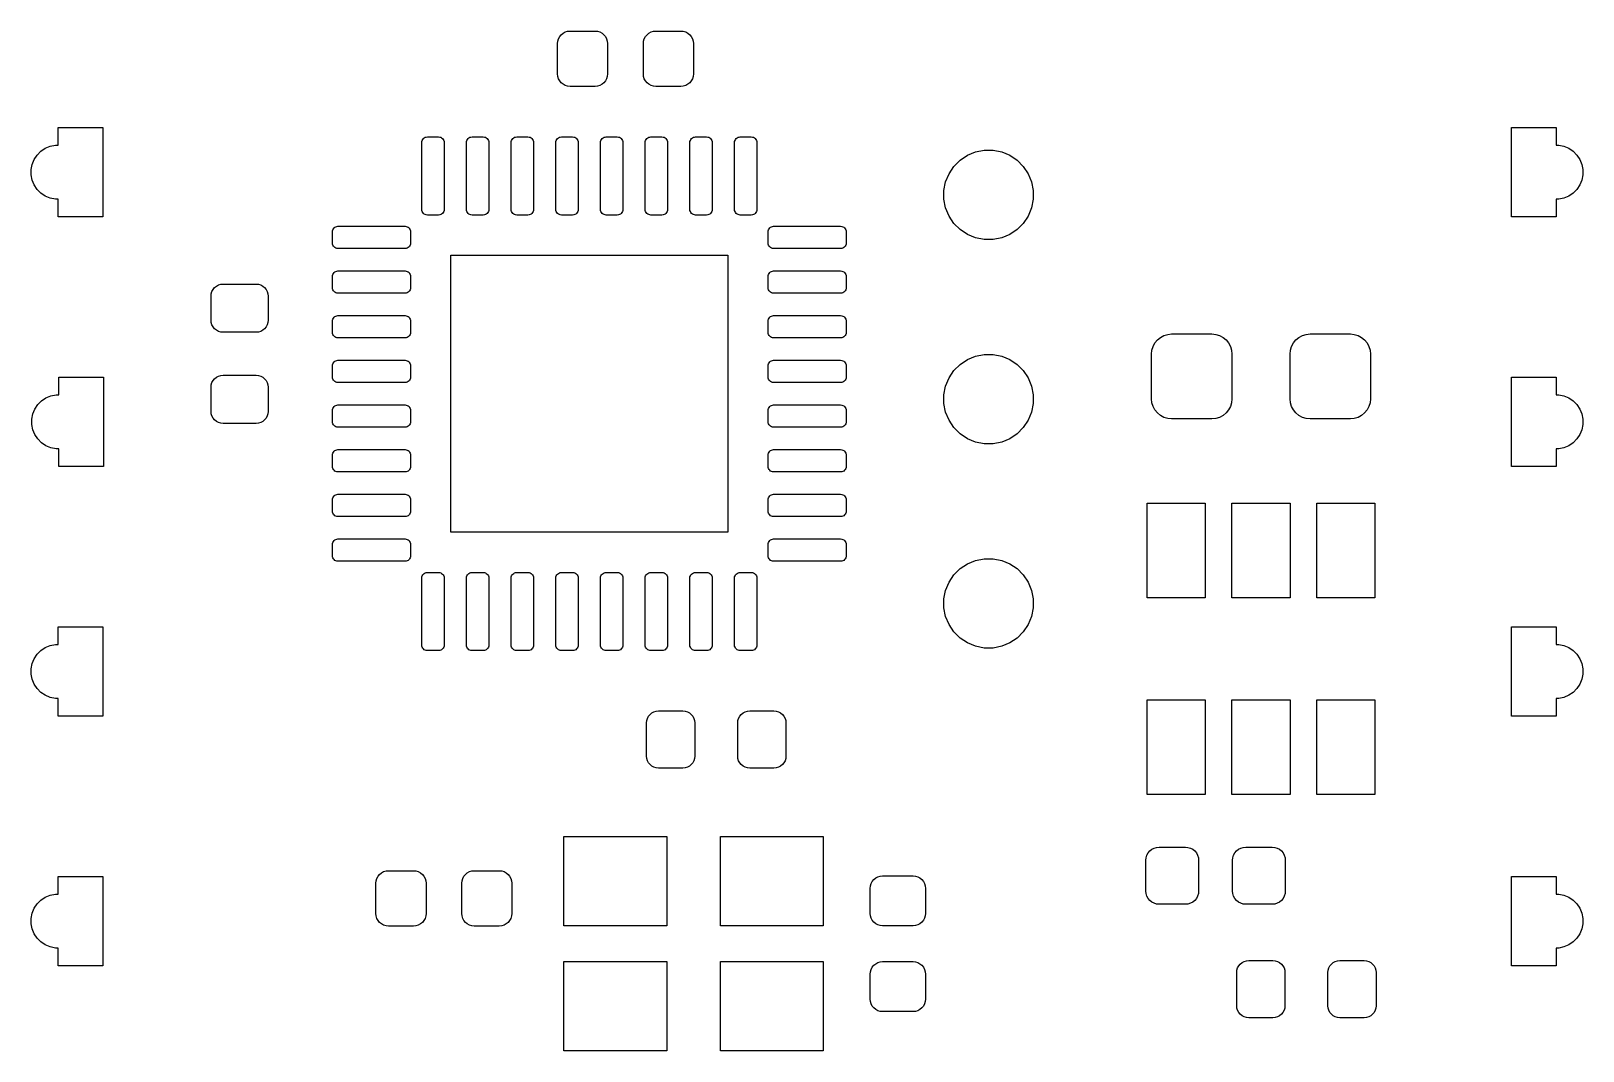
# Model space of a CAD drawing. Extents: x 102.8 to 120.2, y -89.3 to -77.9.
import ezdxf

# ---------------------------------------------------------------- set-up
doc = ezdxf.new("R2010")
doc.units = 0
doc.layers.add('BLACK', color=7, linetype='CONTINUOUS')

msp = doc.modelspace()

# ---------------------------------------------------------------- linework, layer by layer
at = {"layer": 'BLACK', "linetype": 'CONTINUOUS'}
for p, q in [((108.738, -77.9842), (108.755, -77.963)), ((108.755, -77.963), (108.776, -77.9456)), ((108.776, -77.9456), (108.8, -77.9327)), ((108.8, -77.9327), (108.827, -77.9247)), ((108.827, -77.9247), (108.854, -77.922)), ((108.854, -77.922), (109.134, -77.922)), ((109.134, -77.922), (109.161, -77.9247)), ((109.161, -77.9247), (109.188, -77.9327)), ((109.188, -77.9327), (109.212, -77.9456)), ((109.212, -77.9456), (109.233, -77.963)), ((109.233, -77.963), (109.25, -77.9842)), ((109.698, -77.9842), (109.715, -77.963)), ((109.715, -77.963), (109.736, -77.9456)), ((109.736, -77.9456), (109.76, -77.9327)), ((109.76, -77.9327), (109.787, -77.9247)), ((109.787, -77.9247), (109.814, -77.922)), ((109.814, -77.922), (110.094, -77.922)), ((110.094, -77.922), (110.121, -77.9247)), ((110.121, -77.9247), (110.148, -77.9327)), ((110.148, -77.9327), (110.172, -77.9456)), ((110.172, -77.9456), (110.193, -77.963)), ((110.193, -77.963), (110.21, -77.9842)), ((108.714, -78.062), (108.717, -78.0347)), ((108.714, -78.402), (108.714, -78.062)), ((108.717, -78.0347), (108.725, -78.0084)), ((108.725, -78.0084), (108.738, -77.9842)), ((109.25, -77.9842), (109.263, -78.0084)), ((109.263, -78.0084), (109.271, -78.0347)), ((109.271, -78.0347), (109.274, -78.062)), ((109.274, -78.062), (109.274, -78.402)), ((109.674, -78.062), (109.677, -78.0347)), ((109.674, -78.402), (109.674, -78.062)), ((109.677, -78.0347), (109.685, -78.0084)), ((109.685, -78.0084), (109.698, -77.9842)), ((110.21, -77.9842), (110.223, -78.0084)), ((110.223, -78.0084), (110.231, -78.0347)), ((110.231, -78.0347), (110.234, -78.062)), ((110.234, -78.062), (110.234, -78.402)), ((108.717, -78.4293), (108.714, -78.402)), ((108.725, -78.4556), (108.717, -78.4293)), ((108.738, -78.4798), (108.725, -78.4556)), ((108.755, -78.501), (108.738, -78.4798)), ((109.25, -78.4798), (109.233, -78.501)), ((109.263, -78.4556), (109.25, -78.4798)), ((109.271, -78.4293), (109.263, -78.4556)), ((109.274, -78.402), (109.271, -78.4293)), ((109.677, -78.4293), (109.674, -78.402)), ((109.685, -78.4556), (109.677, -78.4293)), ((109.698, -78.4798), (109.685, -78.4556)), ((109.715, -78.501), (109.698, -78.4798)), ((110.21, -78.4798), (110.193, -78.501)), ((110.223, -78.4556), (110.21, -78.4798)), ((110.231, -78.4293), (110.223, -78.4556)), ((110.234, -78.402), (110.231, -78.4293)), ((108.776, -78.5184), (108.755, -78.501)), ((108.8, -78.5313), (108.776, -78.5184)), ((108.827, -78.5393), (108.8, -78.5313)), ((108.854, -78.542), (108.827, -78.5393)), ((109.134, -78.542), (108.854, -78.542)), ((109.161, -78.5393), (109.134, -78.542)), ((109.188, -78.5313), (109.161, -78.5393)), ((109.212, -78.5184), (109.188, -78.5313)), ((109.233, -78.501), (109.212, -78.5184)), ((109.736, -78.5184), (109.715, -78.501)), ((109.76, -78.5313), (109.736, -78.5184)), ((109.787, -78.5393), (109.76, -78.5313)), ((109.814, -78.542), (109.787, -78.5393)), ((110.094, -78.542), (109.814, -78.542)), ((110.121, -78.5393), (110.094, -78.542)), ((110.148, -78.5313), (110.121, -78.5393)), ((110.172, -78.5184), (110.148, -78.5313)), ((110.193, -78.501), (110.172, -78.5184)), ((103.124, -79.2005), (103.124, -79.002)), ((103.124, -79.002), (103.624, -79.002)), ((103.624, -79.002), (103.624, -80.002)), ((119.388, -80.002), (119.388, -79.002)), ((119.388, -79.002), (119.888, -79.002)), ((119.888, -79.002), (119.888, -79.2005)), ((107.195, -79.1695), (107.196, -79.1573)), ((107.195, -79.9195), (107.195, -79.1695)), ((107.196, -79.1573), (107.2, -79.1456)), ((107.2, -79.1456), (107.206, -79.1348)), ((107.206, -79.1348), (107.213, -79.1253)), ((107.213, -79.1253), (107.223, -79.1175)), ((107.223, -79.1175), (107.234, -79.1118)), ((107.234, -79.1118), (107.245, -79.1082)), ((107.245, -79.1082), (107.257, -79.107)), ((107.257, -79.107), (107.382, -79.107)), ((107.382, -79.107), (107.395, -79.1082)), ((107.395, -79.1082), (107.406, -79.1118)), ((107.406, -79.1118), (107.417, -79.1175)), ((107.417, -79.1175), (107.427, -79.1253)), ((107.427, -79.1253), (107.434, -79.1348)), ((107.434, -79.1348), (107.44, -79.1456)), ((107.44, -79.1456), (107.444, -79.1573)), ((107.444, -79.1573), (107.445, -79.1695)), ((107.445, -79.1695), (107.445, -79.9195)), ((107.695, -79.1695), (107.696, -79.1573)), ((107.695, -79.9195), (107.695, -79.1695)), ((107.696, -79.1573), (107.7, -79.1456)), ((107.7, -79.1456), (107.706, -79.1348)), ((107.706, -79.1348), (107.713, -79.1253)), ((107.713, -79.1253), (107.723, -79.1175)), ((107.723, -79.1175), (107.734, -79.1118)), ((107.734, -79.1118), (107.745, -79.1082)), ((107.745, -79.1082), (107.757, -79.107)), ((107.757, -79.107), (107.882, -79.107)), ((107.882, -79.107), (107.895, -79.1082)), ((107.895, -79.1082), (107.906, -79.1118)), ((107.906, -79.1118), (107.917, -79.1175)), ((107.917, -79.1175), (107.927, -79.1253)), ((107.927, -79.1253), (107.934, -79.1348)), ((107.934, -79.1348), (107.94, -79.1456)), ((107.94, -79.1456), (107.944, -79.1573)), ((107.944, -79.1573), (107.945, -79.1695)), ((107.945, -79.1695), (107.945, -79.9195)), ((108.195, -79.1695), (108.196, -79.1573)), ((108.195, -79.9195), (108.195, -79.1695)), ((108.196, -79.1573), (108.2, -79.1456)), ((108.2, -79.1456), (108.206, -79.1348)), ((108.206, -79.1348), (108.213, -79.1253)), ((108.213, -79.1253), (108.223, -79.1175)), ((108.223, -79.1175), (108.234, -79.1118)), ((108.234, -79.1118), (108.245, -79.1082)), ((108.245, -79.1082), (108.257, -79.107)), ((108.257, -79.107), (108.382, -79.107)), ((108.382, -79.107), (108.395, -79.1082)), ((108.395, -79.1082), (108.406, -79.1118)), ((108.406, -79.1118), (108.417, -79.1175)), ((108.417, -79.1175), (108.427, -79.1253)), ((108.427, -79.1253), (108.434, -79.1348)), ((108.434, -79.1348), (108.44, -79.1456)), ((108.44, -79.1456), (108.444, -79.1573)), ((108.444, -79.1573), (108.445, -79.1695)), ((108.445, -79.1695), (108.445, -79.9195)), ((108.695, -79.1695), (108.696, -79.1573)), ((108.695, -79.9195), (108.695, -79.1695)), ((108.696, -79.1573), (108.7, -79.1456)), ((108.7, -79.1456), (108.706, -79.1348)), ((108.706, -79.1348), (108.713, -79.1253)), ((108.713, -79.1253), (108.723, -79.1175)), ((108.723, -79.1175), (108.734, -79.1118)), ((108.734, -79.1118), (108.745, -79.1082)), ((108.745, -79.1082), (108.757, -79.107)), ((108.757, -79.107), (108.882, -79.107)), ((108.882, -79.107), (108.895, -79.1082)), ((108.895, -79.1082), (108.906, -79.1118)), ((108.906, -79.1118), (108.917, -79.1175)), ((108.917, -79.1175), (108.927, -79.1253)), ((108.927, -79.1253), (108.934, -79.1348)), ((108.934, -79.1348), (108.94, -79.1456)), ((108.94, -79.1456), (108.944, -79.1573)), ((108.944, -79.1573), (108.945, -79.1695)), ((108.945, -79.1695), (108.945, -79.9195)), ((109.195, -79.1695), (109.196, -79.1573)), ((109.195, -79.9195), (109.195, -79.1695)), ((109.196, -79.1573), (109.2, -79.1456)), ((109.2, -79.1456), (109.206, -79.1348)), ((109.206, -79.1348), (109.213, -79.1253)), ((109.213, -79.1253), (109.223, -79.1175)), ((109.223, -79.1175), (109.234, -79.1118)), ((109.234, -79.1118), (109.245, -79.1082)), ((109.245, -79.1082), (109.257, -79.107)), ((109.257, -79.107), (109.382, -79.107)), ((109.382, -79.107), (109.395, -79.1082)), ((109.395, -79.1082), (109.406, -79.1118)), ((109.406, -79.1118), (109.417, -79.1175)), ((109.417, -79.1175), (109.427, -79.1253)), ((109.427, -79.1253), (109.434, -79.1348)), ((109.434, -79.1348), (109.44, -79.1456)), ((109.44, -79.1456), (109.444, -79.1573)), ((109.444, -79.1573), (109.445, -79.1695)), ((109.445, -79.1695), (109.445, -79.9195)), ((109.695, -79.1695), (109.696, -79.1573)), ((109.695, -79.9195), (109.695, -79.1695)), ((109.696, -79.1573), (109.7, -79.1456)), ((109.7, -79.1456), (109.706, -79.1348)), ((109.706, -79.1348), (109.713, -79.1253)), ((109.713, -79.1253), (109.723, -79.1175)), ((109.723, -79.1175), (109.734, -79.1118)), ((109.734, -79.1118), (109.745, -79.1082)), ((109.745, -79.1082), (109.757, -79.107)), ((109.757, -79.107), (109.882, -79.107)), ((109.882, -79.107), (109.895, -79.1082)), ((109.895, -79.1082), (109.906, -79.1118)), ((109.906, -79.1118), (109.917, -79.1175)), ((109.917, -79.1175), (109.927, -79.1253)), ((109.927, -79.1253), (109.934, -79.1348)), ((109.934, -79.1348), (109.94, -79.1456)), ((109.94, -79.1456), (109.944, -79.1573)), ((109.944, -79.1573), (109.945, -79.1695)), ((109.945, -79.1695), (109.945, -79.9195)), ((110.195, -79.1695), (110.196, -79.1573)), ((110.195, -79.9195), (110.195, -79.1695)), ((110.196, -79.1573), (110.2, -79.1456)), ((110.2, -79.1456), (110.206, -79.1348)), ((110.206, -79.1348), (110.213, -79.1253)), ((110.213, -79.1253), (110.223, -79.1175)), ((110.223, -79.1175), (110.234, -79.1118)), ((110.234, -79.1118), (110.245, -79.1082)), ((110.245, -79.1082), (110.257, -79.107)), ((110.257, -79.107), (110.382, -79.107)), ((110.382, -79.107), (110.395, -79.1082)), ((110.395, -79.1082), (110.406, -79.1118)), ((110.406, -79.1118), (110.417, -79.1175)), ((110.417, -79.1175), (110.427, -79.1253)), ((110.427, -79.1253), (110.434, -79.1348)), ((110.434, -79.1348), (110.44, -79.1456)), ((110.44, -79.1456), (110.444, -79.1573)), ((110.444, -79.1573), (110.445, -79.1695)), ((110.445, -79.1695), (110.445, -79.9195)), ((110.695, -79.1695), (110.696, -79.1573)), ((110.695, -79.9195), (110.695, -79.1695)), ((110.696, -79.1573), (110.7, -79.1456)), ((110.7, -79.1456), (110.706, -79.1348)), ((110.706, -79.1348), (110.713, -79.1253)), ((110.713, -79.1253), (110.723, -79.1175)), ((110.723, -79.1175), (110.734, -79.1118)), ((110.734, -79.1118), (110.745, -79.1082)), ((110.745, -79.1082), (110.757, -79.107)), ((110.757, -79.107), (110.882, -79.107)), ((110.882, -79.107), (110.895, -79.1082)), ((110.895, -79.1082), (110.906, -79.1118)), ((110.906, -79.1118), (110.917, -79.1175)), ((110.917, -79.1175), (110.927, -79.1253)), ((110.927, -79.1253), (110.934, -79.1348)), ((110.934, -79.1348), (110.94, -79.1456)), ((110.94, -79.1456), (110.944, -79.1573)), ((110.944, -79.1573), (110.945, -79.1695)), ((110.945, -79.1695), (110.945, -79.9195)), ((102.834, -79.4141), (102.857, -79.3592)), ((102.857, -79.3592), (102.89, -79.3098)), ((102.89, -79.3098), (102.932, -79.2678)), ((102.932, -79.2678), (102.981, -79.2348)), ((102.981, -79.2348), (103.036, -79.2121)), ((103.036, -79.2121), (103.094, -79.2005)), ((103.094, -79.2005), (103.124, -79.2005)), ((113.219, -79.3676), (113.301, -79.3129)), ((113.301, -79.3129), (113.392, -79.2752)), ((113.392, -79.2752), (113.489, -79.256)), ((113.489, -79.256), (113.587, -79.256)), ((113.587, -79.256), (113.684, -79.2752)), ((113.684, -79.2752), (113.775, -79.3129)), ((113.775, -79.3129), (113.857, -79.3676)), ((119.888, -79.2005), (119.918, -79.2005)), ((119.918, -79.2005), (119.976, -79.2121)), ((119.976, -79.2121), (120.031, -79.2348)), ((120.031, -79.2348), (120.08, -79.2678)), ((120.08, -79.2678), (120.122, -79.3098)), ((120.122, -79.3098), (120.155, -79.3592)), ((120.155, -79.3592), (120.178, -79.4141)), ((102.822, -79.4723), (102.834, -79.4141)), ((102.822, -79.5317), (102.822, -79.4723)), ((102.834, -79.5899), (102.822, -79.5317)), ((113.057, -79.6102), (113.095, -79.5192)), ((113.095, -79.5192), (113.15, -79.4373)), ((113.15, -79.4373), (113.219, -79.3676)), ((113.857, -79.3676), (113.926, -79.4373)), ((113.926, -79.4373), (113.981, -79.5192)), ((113.981, -79.5192), (114.019, -79.6102)), ((120.178, -79.4141), (120.189, -79.4723)), ((120.189, -79.5317), (120.178, -79.5899)), ((120.189, -79.4723), (120.189, -79.5317)), ((102.857, -79.6448), (102.834, -79.5899)), ((102.89, -79.6942), (102.857, -79.6448)), ((102.932, -79.7362), (102.89, -79.6942)), ((113.038, -79.7068), (113.057, -79.6102)), ((113.038, -79.8052), (113.038, -79.7068)), ((114.019, -79.6102), (114.038, -79.7068)), ((114.038, -79.7068), (114.038, -79.8052)), ((120.122, -79.6942), (120.08, -79.7362)), ((120.155, -79.6448), (120.122, -79.6942)), ((120.178, -79.5899), (120.155, -79.6448)), ((102.981, -79.7692), (102.932, -79.7362)), ((103.036, -79.7919), (102.981, -79.7692)), ((103.094, -79.8035), (103.036, -79.7919)), ((103.124, -79.8035), (103.094, -79.8035)), ((103.124, -80.002), (103.124, -79.8035)), ((113.057, -79.9018), (113.038, -79.8052)), ((114.038, -79.8052), (114.019, -79.9018)), ((119.918, -79.8035), (119.888, -79.8035)), ((119.888, -79.8035), (119.888, -80.002)), ((119.976, -79.7919), (119.918, -79.8035)), ((120.031, -79.7692), (119.976, -79.7919)), ((120.08, -79.7362), (120.031, -79.7692)), ((103.624, -80.002), (103.124, -80.002)), ((107.196, -79.9317), (107.195, -79.9195)), ((107.2, -79.9434), (107.196, -79.9317)), ((107.206, -79.9542), (107.2, -79.9434)), ((107.213, -79.9637), (107.206, -79.9542)), ((107.223, -79.9715), (107.213, -79.9637)), ((107.234, -79.9772), (107.223, -79.9715)), ((107.245, -79.9808), (107.234, -79.9772)), ((107.257, -79.982), (107.245, -79.9808)), ((107.382, -79.982), (107.257, -79.982)), ((107.395, -79.9808), (107.382, -79.982)), ((107.406, -79.9772), (107.395, -79.9808)), ((107.417, -79.9715), (107.406, -79.9772)), ((107.427, -79.9637), (107.417, -79.9715)), ((107.434, -79.9542), (107.427, -79.9637)), ((107.44, -79.9434), (107.434, -79.9542)), ((107.444, -79.9317), (107.44, -79.9434)), ((107.445, -79.9195), (107.444, -79.9317)), ((107.696, -79.9317), (107.695, -79.9195)), ((107.7, -79.9434), (107.696, -79.9317)), ((107.706, -79.9542), (107.7, -79.9434)), ((107.713, -79.9637), (107.706, -79.9542)), ((107.723, -79.9715), (107.713, -79.9637)), ((107.734, -79.9772), (107.723, -79.9715)), ((107.745, -79.9808), (107.734, -79.9772)), ((107.757, -79.982), (107.745, -79.9808)), ((107.882, -79.982), (107.757, -79.982)), ((107.895, -79.9808), (107.882, -79.982)), ((107.906, -79.9772), (107.895, -79.9808)), ((107.917, -79.9715), (107.906, -79.9772)), ((107.927, -79.9637), (107.917, -79.9715)), ((107.934, -79.9542), (107.927, -79.9637)), ((107.94, -79.9434), (107.934, -79.9542)), ((107.944, -79.9317), (107.94, -79.9434)), ((107.945, -79.9195), (107.944, -79.9317)), ((108.196, -79.9317), (108.195, -79.9195)), ((108.2, -79.9434), (108.196, -79.9317)), ((108.206, -79.9542), (108.2, -79.9434)), ((108.213, -79.9637), (108.206, -79.9542)), ((108.223, -79.9715), (108.213, -79.9637)), ((108.234, -79.9772), (108.223, -79.9715)), ((108.245, -79.9808), (108.234, -79.9772)), ((108.257, -79.982), (108.245, -79.9808)), ((108.382, -79.982), (108.257, -79.982)), ((108.395, -79.9808), (108.382, -79.982)), ((108.406, -79.9772), (108.395, -79.9808)), ((108.417, -79.9715), (108.406, -79.9772)), ((108.427, -79.9637), (108.417, -79.9715)), ((108.434, -79.9542), (108.427, -79.9637)), ((108.44, -79.9434), (108.434, -79.9542)), ((108.444, -79.9317), (108.44, -79.9434)), ((108.445, -79.9195), (108.444, -79.9317)), ((108.696, -79.9317), (108.695, -79.9195)), ((108.7, -79.9434), (108.696, -79.9317)), ((108.706, -79.9542), (108.7, -79.9434)), ((108.713, -79.9637), (108.706, -79.9542)), ((108.723, -79.9715), (108.713, -79.9637)), ((108.734, -79.9772), (108.723, -79.9715)), ((108.745, -79.9808), (108.734, -79.9772)), ((108.757, -79.982), (108.745, -79.9808)), ((108.882, -79.982), (108.757, -79.982)), ((108.895, -79.9808), (108.882, -79.982)), ((108.906, -79.9772), (108.895, -79.9808)), ((108.917, -79.9715), (108.906, -79.9772)), ((108.927, -79.9637), (108.917, -79.9715)), ((108.934, -79.9542), (108.927, -79.9637)), ((108.94, -79.9434), (108.934, -79.9542)), ((108.944, -79.9317), (108.94, -79.9434)), ((108.945, -79.9195), (108.944, -79.9317)), ((109.196, -79.9317), (109.195, -79.9195)), ((109.2, -79.9434), (109.196, -79.9317)), ((109.206, -79.9542), (109.2, -79.9434)), ((109.213, -79.9637), (109.206, -79.9542)), ((109.223, -79.9715), (109.213, -79.9637)), ((109.234, -79.9772), (109.223, -79.9715)), ((109.245, -79.9808), (109.234, -79.9772)), ((109.257, -79.982), (109.245, -79.9808)), ((109.382, -79.982), (109.257, -79.982)), ((109.395, -79.9808), (109.382, -79.982)), ((109.406, -79.9772), (109.395, -79.9808)), ((109.417, -79.9715), (109.406, -79.9772)), ((109.427, -79.9637), (109.417, -79.9715)), ((109.434, -79.9542), (109.427, -79.9637)), ((109.44, -79.9434), (109.434, -79.9542)), ((109.444, -79.9317), (109.44, -79.9434)), ((109.445, -79.9195), (109.444, -79.9317)), ((109.696, -79.9317), (109.695, -79.9195)), ((109.7, -79.9434), (109.696, -79.9317)), ((109.706, -79.9542), (109.7, -79.9434)), ((109.713, -79.9637), (109.706, -79.9542)), ((109.723, -79.9715), (109.713, -79.9637)), ((109.734, -79.9772), (109.723, -79.9715)), ((109.745, -79.9808), (109.734, -79.9772)), ((109.757, -79.982), (109.745, -79.9808)), ((109.882, -79.982), (109.757, -79.982)), ((109.895, -79.9808), (109.882, -79.982)), ((109.906, -79.9772), (109.895, -79.9808)), ((109.917, -79.9715), (109.906, -79.9772)), ((109.927, -79.9637), (109.917, -79.9715)), ((109.934, -79.9542), (109.927, -79.9637)), ((109.94, -79.9434), (109.934, -79.9542)), ((109.944, -79.9317), (109.94, -79.9434)), ((109.945, -79.9195), (109.944, -79.9317)), ((110.196, -79.9317), (110.195, -79.9195)), ((110.2, -79.9434), (110.196, -79.9317)), ((110.206, -79.9542), (110.2, -79.9434)), ((110.213, -79.9637), (110.206, -79.9542)), ((110.223, -79.9715), (110.213, -79.9637)), ((110.234, -79.9772), (110.223, -79.9715)), ((110.245, -79.9808), (110.234, -79.9772)), ((110.257, -79.982), (110.245, -79.9808)), ((110.382, -79.982), (110.257, -79.982)), ((110.395, -79.9808), (110.382, -79.982)), ((110.406, -79.9772), (110.395, -79.9808)), ((110.417, -79.9715), (110.406, -79.9772)), ((110.427, -79.9637), (110.417, -79.9715)), ((110.434, -79.9542), (110.427, -79.9637)), ((110.44, -79.9434), (110.434, -79.9542)), ((110.444, -79.9317), (110.44, -79.9434)), ((110.445, -79.9195), (110.444, -79.9317)), ((110.696, -79.9317), (110.695, -79.9195)), ((110.7, -79.9434), (110.696, -79.9317)), ((110.706, -79.9542), (110.7, -79.9434)), ((110.713, -79.9637), (110.706, -79.9542)), ((110.723, -79.9715), (110.713, -79.9637)), ((110.734, -79.9772), (110.723, -79.9715)), ((110.745, -79.9808), (110.734, -79.9772)), ((110.757, -79.982), (110.745, -79.9808)), ((110.882, -79.982), (110.757, -79.982)), ((110.895, -79.9808), (110.882, -79.982)), ((110.906, -79.9772), (110.895, -79.9808)), ((110.917, -79.9715), (110.906, -79.9772)), ((110.927, -79.9637), (110.917, -79.9715)), ((110.934, -79.9542), (110.927, -79.9637)), ((110.94, -79.9434), (110.934, -79.9542)), ((110.944, -79.9317), (110.94, -79.9434)), ((110.945, -79.9195), (110.944, -79.9317)), ((113.095, -79.9928), (113.057, -79.9018)), ((113.15, -80.0747), (113.095, -79.9928)), ((113.981, -79.9928), (113.926, -80.0747)), ((114.019, -79.9018), (113.981, -79.9928)), ((119.888, -80.002), (119.388, -80.002)), ((106.195, -80.1695), (106.196, -80.1573)), ((106.195, -80.2945), (106.195, -80.1695)), ((106.196, -80.1573), (106.2, -80.1456)), ((106.2, -80.1456), (106.206, -80.1348)), ((106.206, -80.1348), (106.213, -80.1253)), ((106.213, -80.1253), (106.223, -80.1175)), ((106.223, -80.1175), (106.234, -80.1118)), ((106.234, -80.1118), (106.245, -80.1082)), ((106.245, -80.1082), (106.257, -80.107)), ((106.257, -80.107), (107.007, -80.107)), ((107.007, -80.107), (107.02, -80.1082)), ((107.02, -80.1082), (107.031, -80.1118)), ((107.031, -80.1118), (107.042, -80.1175)), ((107.042, -80.1175), (107.052, -80.1253)), ((107.052, -80.1253), (107.059, -80.1348)), ((107.059, -80.1348), (107.065, -80.1456)), ((107.065, -80.1456), (107.069, -80.1573)), ((107.069, -80.1573), (107.07, -80.1695)), ((107.07, -80.1695), (107.07, -80.2945)), ((111.07, -80.1695), (111.071, -80.1573)), ((111.07, -80.2945), (111.07, -80.1695)), ((111.071, -80.1573), (111.075, -80.1456)), ((111.075, -80.1456), (111.081, -80.1348)), ((111.081, -80.1348), (111.088, -80.1253)), ((111.088, -80.1253), (111.098, -80.1175)), ((111.098, -80.1175), (111.109, -80.1118)), ((111.109, -80.1118), (111.12, -80.1082)), ((111.12, -80.1082), (111.132, -80.107)), ((111.132, -80.107), (111.882, -80.107)), ((111.882, -80.107), (111.895, -80.1082)), ((111.895, -80.1082), (111.906, -80.1118)), ((111.906, -80.1118), (111.917, -80.1175)), ((111.917, -80.1175), (111.927, -80.1253)), ((111.927, -80.1253), (111.934, -80.1348)), ((111.934, -80.1348), (111.94, -80.1456)), ((111.94, -80.1456), (111.944, -80.1573)), ((111.944, -80.1573), (111.945, -80.1695)), ((111.945, -80.1695), (111.945, -80.2945)), ((113.219, -80.1444), (113.15, -80.0747)), ((113.301, -80.1991), (113.219, -80.1444)), ((113.392, -80.2368), (113.301, -80.1991)), ((113.775, -80.1991), (113.684, -80.2368)), ((113.857, -80.1444), (113.775, -80.1991)), ((113.926, -80.0747), (113.857, -80.1444)), ((106.196, -80.3067), (106.195, -80.2945)), ((106.2, -80.3184), (106.196, -80.3067)), ((106.206, -80.3292), (106.2, -80.3184)), ((106.213, -80.3387), (106.206, -80.3292)), ((106.223, -80.3465), (106.213, -80.3387)), ((106.234, -80.3522), (106.223, -80.3465)), ((106.245, -80.3558), (106.234, -80.3522)), ((106.257, -80.357), (106.245, -80.3558)), ((107.007, -80.357), (106.257, -80.357)), ((107.02, -80.3558), (107.007, -80.357)), ((107.031, -80.3522), (107.02, -80.3558)), ((107.042, -80.3465), (107.031, -80.3522)), ((107.052, -80.3387), (107.042, -80.3465)), ((107.059, -80.3292), (107.052, -80.3387)), ((107.065, -80.3184), (107.059, -80.3292)), ((107.069, -80.3067), (107.065, -80.3184)), ((107.07, -80.2945), (107.069, -80.3067)), ((111.071, -80.3067), (111.07, -80.2945)), ((111.075, -80.3184), (111.071, -80.3067)), ((111.081, -80.3292), (111.075, -80.3184)), ((111.088, -80.3387), (111.081, -80.3292)), ((111.098, -80.3465), (111.088, -80.3387)), ((111.109, -80.3522), (111.098, -80.3465)), ((111.12, -80.3558), (111.109, -80.3522)), ((111.132, -80.357), (111.12, -80.3558)), ((111.882, -80.357), (111.132, -80.357)), ((111.895, -80.3558), (111.882, -80.357)), ((111.906, -80.3522), (111.895, -80.3558)), ((111.917, -80.3465), (111.906, -80.3522)), ((111.927, -80.3387), (111.917, -80.3465)), ((111.934, -80.3292), (111.927, -80.3387)), ((111.94, -80.3184), (111.934, -80.3292)), ((111.944, -80.3067), (111.94, -80.3184)), ((111.945, -80.2945), (111.944, -80.3067)), ((113.489, -80.256), (113.392, -80.2368)), ((113.587, -80.256), (113.489, -80.256)), ((113.684, -80.2368), (113.587, -80.256)), ((107.52, -83.532), (107.52, -80.432)), ((107.52, -80.432), (110.62, -80.432)), ((110.62, -80.432), (110.62, -83.532)), ((104.945, -80.7566), (104.971, -80.754)), ((104.971, -80.754), (105.341, -80.754)), ((105.341, -80.754), (105.367, -80.7566)), ((106.195, -80.6695), (106.196, -80.6573)), ((106.195, -80.7945), (106.195, -80.6695)), ((106.196, -80.6573), (106.2, -80.6456)), ((106.2, -80.6456), (106.206, -80.6348)), ((106.206, -80.6348), (106.213, -80.6253)), ((106.213, -80.6253), (106.223, -80.6175)), ((106.223, -80.6175), (106.234, -80.6118)), ((106.234, -80.6118), (106.245, -80.6082)), ((106.245, -80.6082), (106.257, -80.607)), ((106.257, -80.607), (107.007, -80.607)), ((107.007, -80.607), (107.02, -80.6082)), ((107.02, -80.6082), (107.031, -80.6118)), ((107.031, -80.6118), (107.042, -80.6175)), ((107.042, -80.6175), (107.052, -80.6253)), ((107.052, -80.6253), (107.059, -80.6348)), ((107.059, -80.6348), (107.065, -80.6456)), ((107.065, -80.6456), (107.069, -80.6573)), ((107.069, -80.6573), (107.07, -80.6695)), ((107.07, -80.6695), (107.07, -80.7945)), ((111.07, -80.6695), (111.071, -80.6573)), ((111.07, -80.7945), (111.07, -80.6695)), ((111.071, -80.6573), (111.075, -80.6456)), ((111.075, -80.6456), (111.081, -80.6348)), ((111.081, -80.6348), (111.088, -80.6253)), ((111.088, -80.6253), (111.098, -80.6175)), ((111.098, -80.6175), (111.109, -80.6118)), ((111.109, -80.6118), (111.12, -80.6082)), ((111.12, -80.6082), (111.132, -80.607)), ((111.132, -80.607), (111.882, -80.607)), ((111.882, -80.607), (111.895, -80.6082)), ((111.895, -80.6082), (111.906, -80.6118)), ((111.906, -80.6118), (111.917, -80.6175)), ((111.917, -80.6175), (111.927, -80.6253)), ((111.927, -80.6253), (111.934, -80.6348)), ((111.934, -80.6348), (111.94, -80.6456)), ((111.94, -80.6456), (111.944, -80.6573)), ((111.944, -80.6573), (111.945, -80.6695)), ((111.945, -80.6695), (111.945, -80.7945)), ((104.836, -80.889), (104.839, -80.8627)), ((104.836, -81.159), (104.836, -80.889)), ((104.839, -80.8627), (104.846, -80.8373)), ((104.846, -80.8373), (104.859, -80.814)), ((104.859, -80.814), (104.876, -80.7935)), ((104.876, -80.7935), (104.896, -80.7768)), ((104.896, -80.7768), (104.919, -80.7643)), ((104.919, -80.7643), (104.945, -80.7566)), ((105.367, -80.7566), (105.393, -80.7643)), ((105.393, -80.7643), (105.416, -80.7768)), ((105.416, -80.7768), (105.436, -80.7935)), ((105.436, -80.7935), (105.453, -80.814)), ((105.453, -80.814), (105.466, -80.8373)), ((105.466, -80.8373), (105.473, -80.8627)), ((105.473, -80.8627), (105.476, -80.889)), ((105.476, -80.889), (105.476, -81.159)), ((106.196, -80.8067), (106.195, -80.7945)), ((106.2, -80.8184), (106.196, -80.8067)), ((106.206, -80.8292), (106.2, -80.8184)), ((106.213, -80.8387), (106.206, -80.8292)), ((106.223, -80.8465), (106.213, -80.8387)), ((106.234, -80.8522), (106.223, -80.8465)), ((106.245, -80.8558), (106.234, -80.8522)), ((106.257, -80.857), (106.245, -80.8558)), ((107.007, -80.857), (106.257, -80.857)), ((107.02, -80.8558), (107.007, -80.857)), ((107.031, -80.8522), (107.02, -80.8558)), ((107.042, -80.8465), (107.031, -80.8522)), ((107.052, -80.8387), (107.042, -80.8465)), ((107.059, -80.8292), (107.052, -80.8387)), ((107.065, -80.8184), (107.059, -80.8292)), ((107.069, -80.8067), (107.065, -80.8184)), ((107.07, -80.7945), (107.069, -80.8067)), ((111.071, -80.8067), (111.07, -80.7945)), ((111.075, -80.8184), (111.071, -80.8067)), ((111.081, -80.8292), (111.075, -80.8184)), ((111.088, -80.8387), (111.081, -80.8292)), ((111.098, -80.8465), (111.088, -80.8387)), ((111.109, -80.8522), (111.098, -80.8465)), ((111.12, -80.8558), (111.109, -80.8522)), ((111.132, -80.857), (111.12, -80.8558)), ((111.882, -80.857), (111.132, -80.857)), ((111.895, -80.8558), (111.882, -80.857)), ((111.906, -80.8522), (111.895, -80.8558)), ((111.917, -80.8465), (111.906, -80.8522)), ((111.927, -80.8387), (111.917, -80.8465)), ((111.934, -80.8292), (111.927, -80.8387)), ((111.94, -80.8184), (111.934, -80.8292)), ((111.944, -80.8067), (111.94, -80.8184)), ((111.945, -80.7945), (111.944, -80.8067)), ((104.839, -81.1853), (104.836, -81.159)), ((104.846, -81.2107), (104.839, -81.1853)), ((104.859, -81.234), (104.846, -81.2107)), ((104.876, -81.2545), (104.859, -81.234)), ((104.896, -81.2712), (104.876, -81.2545)), ((104.919, -81.2837), (104.896, -81.2712)), ((105.416, -81.2712), (105.393, -81.2837)), ((105.436, -81.2545), (105.416, -81.2712)), ((105.453, -81.234), (105.436, -81.2545)), ((105.466, -81.2107), (105.453, -81.234)), ((105.473, -81.1853), (105.466, -81.2107)), ((105.476, -81.159), (105.473, -81.1853)), ((106.195, -81.1695), (106.196, -81.1573)), ((106.195, -81.2945), (106.195, -81.1695)), ((106.196, -81.1573), (106.2, -81.1456)), ((106.2, -81.1456), (106.206, -81.1348)), ((106.206, -81.1348), (106.213, -81.1253)), ((106.213, -81.1253), (106.223, -81.1175)), ((106.223, -81.1175), (106.234, -81.1118)), ((106.234, -81.1118), (106.245, -81.1082)), ((106.245, -81.1082), (106.257, -81.107)), ((106.257, -81.107), (107.007, -81.107)), ((107.007, -81.107), (107.02, -81.1082)), ((107.02, -81.1082), (107.031, -81.1118)), ((107.031, -81.1118), (107.042, -81.1175)), ((107.042, -81.1175), (107.052, -81.1253)), ((107.052, -81.1253), (107.059, -81.1348)), ((107.059, -81.1348), (107.065, -81.1456)), ((107.065, -81.1456), (107.069, -81.1573)), ((107.069, -81.1573), (107.07, -81.1695)), ((107.07, -81.1695), (107.07, -81.2945)), ((111.07, -81.1695), (111.071, -81.1573)), ((111.07, -81.2945), (111.07, -81.1695)), ((111.071, -81.1573), (111.075, -81.1456)), ((111.075, -81.1456), (111.081, -81.1348)), ((111.081, -81.1348), (111.088, -81.1253)), ((111.088, -81.1253), (111.098, -81.1175)), ((111.098, -81.1175), (111.109, -81.1118)), ((111.109, -81.1118), (111.12, -81.1082)), ((111.12, -81.1082), (111.132, -81.107)), ((111.132, -81.107), (111.882, -81.107)), ((111.882, -81.107), (111.895, -81.1082)), ((111.895, -81.1082), (111.906, -81.1118)), ((111.906, -81.1118), (111.917, -81.1175)), ((111.917, -81.1175), (111.927, -81.1253)), ((111.927, -81.1253), (111.934, -81.1348)), ((111.934, -81.1348), (111.94, -81.1456)), ((111.94, -81.1456), (111.944, -81.1573)), ((111.944, -81.1573), (111.945, -81.1695)), ((111.945, -81.1695), (111.945, -81.2945)), ((104.945, -81.2914), (104.919, -81.2837)), ((104.971, -81.294), (104.945, -81.2914)), ((105.341, -81.294), (104.971, -81.294)), ((105.367, -81.2914), (105.341, -81.294)), ((105.393, -81.2837), (105.367, -81.2914)), ((106.196, -81.3067), (106.195, -81.2945)), ((106.2, -81.3184), (106.196, -81.3067)), ((106.206, -81.3292), (106.2, -81.3184)), ((106.213, -81.3387), (106.206, -81.3292)), ((106.223, -81.3465), (106.213, -81.3387)), ((106.234, -81.3522), (106.223, -81.3465)), ((106.245, -81.3558), (106.234, -81.3522)), ((106.257, -81.357), (106.245, -81.3558)), ((107.007, -81.357), (106.257, -81.357)), ((107.02, -81.3558), (107.007, -81.357)), ((107.031, -81.3522), (107.02, -81.3558)), ((107.042, -81.3465), (107.031, -81.3522)), ((107.052, -81.3387), (107.042, -81.3465)), ((107.059, -81.3292), (107.052, -81.3387)), ((107.065, -81.3184), (107.059, -81.3292)), ((107.069, -81.3067), (107.065, -81.3184)), ((107.07, -81.2945), (107.069, -81.3067)), ((111.071, -81.3067), (111.07, -81.2945)), ((111.075, -81.3184), (111.071, -81.3067)), ((111.081, -81.3292), (111.075, -81.3184)), ((111.088, -81.3387), (111.081, -81.3292)), ((111.098, -81.3465), (111.088, -81.3387)), ((111.109, -81.3522), (111.098, -81.3465)), ((111.12, -81.3558), (111.109, -81.3522)), ((111.132, -81.357), (111.12, -81.3558)), ((111.882, -81.357), (111.132, -81.357)), ((111.895, -81.3558), (111.882, -81.357)), ((111.906, -81.3522), (111.895, -81.3558)), ((111.917, -81.3465), (111.906, -81.3522)), ((111.927, -81.3387), (111.917, -81.3465)), ((111.934, -81.3292), (111.927, -81.3387)), ((111.94, -81.3184), (111.934, -81.3292)), ((111.944, -81.3067), (111.94, -81.3184)), ((111.945, -81.2945), (111.944, -81.3067)), ((115.378, -81.4519), (115.399, -81.413)), ((115.399, -81.413), (115.427, -81.3789)), ((115.427, -81.3789), (115.461, -81.3509)), ((115.461, -81.3509), (115.5, -81.3301)), ((115.5, -81.3301), (115.542, -81.3173)), ((115.542, -81.3173), (115.586, -81.313)), ((115.586, -81.313), (116.036, -81.313)), ((116.036, -81.313), (116.08, -81.3173)), ((116.08, -81.3173), (116.122, -81.3301)), ((116.122, -81.3301), (116.161, -81.3509)), ((116.161, -81.3509), (116.195, -81.3789)), ((116.195, -81.3789), (116.223, -81.413)), ((116.223, -81.413), (116.244, -81.4519)), ((116.928, -81.4519), (116.949, -81.413)), ((116.949, -81.413), (116.977, -81.3789)), ((116.977, -81.3789), (117.011, -81.3509)), ((117.011, -81.3509), (117.05, -81.3301)), ((117.05, -81.3301), (117.092, -81.3173)), ((117.092, -81.3173), (117.136, -81.313)), ((117.136, -81.313), (117.586, -81.313)), ((117.586, -81.313), (117.63, -81.3173)), ((117.63, -81.3173), (117.672, -81.3301)), ((117.672, -81.3301), (117.711, -81.3509)), ((117.711, -81.3509), (117.745, -81.3789)), ((117.745, -81.3789), (117.773, -81.413)), ((117.773, -81.413), (117.794, -81.4519)), ((106.213, -81.6253), (106.223, -81.6175)), ((106.223, -81.6175), (106.234, -81.6118)), ((106.234, -81.6118), (106.245, -81.6082)), ((106.245, -81.6082), (106.257, -81.607)), ((106.257, -81.607), (107.007, -81.607)), ((107.007, -81.607), (107.02, -81.6082)), ((107.02, -81.6082), (107.031, -81.6118)), ((107.031, -81.6118), (107.042, -81.6175)), ((107.042, -81.6175), (107.052, -81.6253)), ((111.088, -81.6253), (111.098, -81.6175)), ((111.098, -81.6175), (111.109, -81.6118)), ((111.109, -81.6118), (111.12, -81.6082)), ((111.12, -81.6082), (111.132, -81.607)), ((111.132, -81.607), (111.882, -81.607)), ((111.882, -81.607), (111.895, -81.6082)), ((111.895, -81.6082), (111.906, -81.6118)), ((111.906, -81.6118), (111.917, -81.6175)), ((111.917, -81.6175), (111.927, -81.6253)), ((113.219, -81.6536), (113.301, -81.5989)), ((113.301, -81.5989), (113.392, -81.5612)), ((113.392, -81.5612), (113.489, -81.542)), ((113.489, -81.542), (113.587, -81.542)), ((113.587, -81.542), (113.684, -81.5612)), ((113.684, -81.5612), (113.775, -81.5989)), ((113.775, -81.5989), (113.857, -81.6536)), ((115.361, -81.538), (115.365, -81.4941)), ((115.361, -82.038), (115.361, -81.538)), ((115.365, -81.4941), (115.378, -81.4519)), ((116.244, -81.4519), (116.257, -81.4941)), ((116.257, -81.4941), (116.261, -81.538)), ((116.261, -81.538), (116.261, -82.038)), ((116.911, -81.538), (116.915, -81.4941)), ((116.911, -82.038), (116.911, -81.538)), ((116.915, -81.4941), (116.928, -81.4519)), ((117.794, -81.4519), (117.807, -81.4941)), ((117.807, -81.4941), (117.811, -81.538)), ((117.811, -81.538), (117.811, -82.038)), ((103.132, -81.9945), (103.132, -81.796)), ((103.132, -81.796), (103.632, -81.796)), ((103.632, -81.796), (103.632, -82.796)), ((104.876, -81.8135), (104.896, -81.7968)), ((104.896, -81.7968), (104.919, -81.7843)), ((104.919, -81.7843), (104.945, -81.7766)), ((104.945, -81.7766), (104.971, -81.774)), ((104.971, -81.774), (105.341, -81.774)), ((105.341, -81.774), (105.367, -81.7766)), ((105.367, -81.7766), (105.393, -81.7843)), ((105.393, -81.7843), (105.416, -81.7968)), ((105.416, -81.7968), (105.436, -81.8135)), ((106.195, -81.6695), (106.196, -81.6573)), ((106.195, -81.7945), (106.195, -81.6695)), ((106.196, -81.8067), (106.195, -81.7945)), ((106.196, -81.6573), (106.2, -81.6456)), ((106.2, -81.6456), (106.206, -81.6348)), ((106.206, -81.6348), (106.213, -81.6253)), ((107.052, -81.6253), (107.059, -81.6348)), ((107.059, -81.6348), (107.065, -81.6456)), ((107.065, -81.6456), (107.069, -81.6573)), ((107.069, -81.6573), (107.07, -81.6695)), ((107.07, -81.7945), (107.069, -81.8067)), ((107.07, -81.6695), (107.07, -81.7945)), ((111.07, -81.6695), (111.071, -81.6573)), ((111.07, -81.7945), (111.07, -81.6695)), ((111.071, -81.8067), (111.07, -81.7945)), ((111.071, -81.6573), (111.075, -81.6456)), ((111.075, -81.6456), (111.081, -81.6348)), ((111.081, -81.6348), (111.088, -81.6253)), ((111.927, -81.6253), (111.934, -81.6348)), ((111.934, -81.6348), (111.94, -81.6456)), ((111.94, -81.6456), (111.944, -81.6573)), ((111.944, -81.6573), (111.945, -81.6695)), ((111.945, -81.7945), (111.944, -81.8067)), ((111.945, -81.6695), (111.945, -81.7945)), ((113.095, -81.8052), (113.15, -81.7233)), ((113.15, -81.7233), (113.219, -81.6536)), ((113.857, -81.6536), (113.926, -81.7233)), ((113.926, -81.7233), (113.981, -81.8052)), ((119.388, -82.796), (119.388, -81.796)), ((119.388, -81.796), (119.888, -81.796)), ((119.888, -81.796), (119.888, -81.9945)), ((104.836, -81.909), (104.839, -81.8827)), ((104.836, -82.179), (104.836, -81.909)), ((104.839, -81.8827), (104.846, -81.8573)), ((104.846, -81.8573), (104.859, -81.834)), ((104.859, -81.834), (104.876, -81.8135)), ((105.436, -81.8135), (105.453, -81.834)), ((105.453, -81.834), (105.466, -81.8573)), ((105.466, -81.8573), (105.473, -81.8827)), ((105.473, -81.8827), (105.476, -81.909)), ((105.476, -81.909), (105.476, -82.179)), ((106.2, -81.8184), (106.196, -81.8067)), ((106.206, -81.8292), (106.2, -81.8184)), ((106.213, -81.8387), (106.206, -81.8292)), ((106.223, -81.8465), (106.213, -81.8387)), ((106.234, -81.8522), (106.223, -81.8465)), ((106.245, -81.8558), (106.234, -81.8522)), ((106.257, -81.857), (106.245, -81.8558)), ((107.007, -81.857), (106.257, -81.857)), ((107.02, -81.8558), (107.007, -81.857)), ((107.031, -81.8522), (107.02, -81.8558)), ((107.042, -81.8465), (107.031, -81.8522)), ((107.052, -81.8387), (107.042, -81.8465)), ((107.059, -81.8292), (107.052, -81.8387)), ((107.065, -81.8184), (107.059, -81.8292)), ((107.069, -81.8067), (107.065, -81.8184)), ((111.075, -81.8184), (111.071, -81.8067)), ((111.081, -81.8292), (111.075, -81.8184)), ((111.088, -81.8387), (111.081, -81.8292)), ((111.098, -81.8465), (111.088, -81.8387)), ((111.109, -81.8522), (111.098, -81.8465)), ((111.12, -81.8558), (111.109, -81.8522)), ((111.132, -81.857), (111.12, -81.8558)), ((111.882, -81.857), (111.132, -81.857)), ((111.895, -81.8558), (111.882, -81.857)), ((111.906, -81.8522), (111.895, -81.8558)), ((111.917, -81.8465), (111.906, -81.8522)), ((111.927, -81.8387), (111.917, -81.8465)), ((111.934, -81.8292), (111.927, -81.8387)), ((111.94, -81.8184), (111.934, -81.8292)), ((111.944, -81.8067), (111.94, -81.8184)), ((113.038, -81.9928), (113.057, -81.8962)), ((113.057, -81.8962), (113.095, -81.8052)), ((113.981, -81.8052), (114.019, -81.8962)), ((114.019, -81.8962), (114.038, -81.9928)), ((102.865, -82.1532), (102.898, -82.1038)), ((102.898, -82.1038), (102.94, -82.0618)), ((102.94, -82.0618), (102.989, -82.0288)), ((102.989, -82.0288), (103.044, -82.0061)), ((103.044, -82.0061), (103.102, -81.9945)), ((103.102, -81.9945), (103.132, -81.9945)), ((106.196, -82.1573), (106.2, -82.1456)), ((106.2, -82.1456), (106.206, -82.1348)), ((106.206, -82.1348), (106.213, -82.1253)), ((106.213, -82.1253), (106.223, -82.1175)), ((106.223, -82.1175), (106.234, -82.1118)), ((106.234, -82.1118), (106.245, -82.1082)), ((106.245, -82.1082), (106.257, -82.107)), ((106.257, -82.107), (107.007, -82.107)), ((107.007, -82.107), (107.02, -82.1082)), ((107.02, -82.1082), (107.031, -82.1118)), ((107.031, -82.1118), (107.042, -82.1175)), ((107.042, -82.1175), (107.052, -82.1253)), ((107.052, -82.1253), (107.059, -82.1348)), ((107.059, -82.1348), (107.065, -82.1456)), ((107.065, -82.1456), (107.069, -82.1573)), ((111.071, -82.1573), (111.075, -82.1456)), ((111.075, -82.1456), (111.081, -82.1348)), ((111.081, -82.1348), (111.088, -82.1253)), ((111.088, -82.1253), (111.098, -82.1175)), ((111.098, -82.1175), (111.109, -82.1118)), ((111.109, -82.1118), (111.12, -82.1082)), ((111.12, -82.1082), (111.132, -82.107)), ((111.132, -82.107), (111.882, -82.107)), ((111.882, -82.107), (111.895, -82.1082)), ((111.895, -82.1082), (111.906, -82.1118)), ((111.906, -82.1118), (111.917, -82.1175)), ((111.917, -82.1175), (111.927, -82.1253)), ((111.927, -82.1253), (111.934, -82.1348)), ((111.934, -82.1348), (111.94, -82.1456)), ((111.94, -82.1456), (111.944, -82.1573)), ((113.038, -82.0912), (113.038, -81.9928)), ((113.057, -82.1878), (113.038, -82.0912)), ((114.038, -82.0912), (114.019, -82.1878)), ((114.038, -81.9928), (114.038, -82.0912)), ((115.365, -82.0819), (115.361, -82.038)), ((115.378, -82.1241), (115.365, -82.0819)), ((115.399, -82.163), (115.378, -82.1241)), ((116.244, -82.1241), (116.223, -82.163)), ((116.257, -82.0819), (116.244, -82.1241)), ((116.261, -82.038), (116.257, -82.0819)), ((116.915, -82.0819), (116.911, -82.038)), ((116.928, -82.1241), (116.915, -82.0819)), ((116.949, -82.163), (116.928, -82.1241)), ((117.794, -82.1241), (117.773, -82.163)), ((117.807, -82.0819), (117.794, -82.1241)), ((117.811, -82.038), (117.807, -82.0819)), ((119.888, -81.9945), (119.918, -81.9945)), ((119.918, -81.9945), (119.976, -82.0061)), ((119.976, -82.0061), (120.031, -82.0288)), ((120.031, -82.0288), (120.08, -82.0618)), ((120.08, -82.0618), (120.122, -82.1038)), ((120.122, -82.1038), (120.155, -82.1532)), ((102.831, -82.2663), (102.842, -82.2081)), ((102.831, -82.3257), (102.831, -82.2663)), ((102.842, -82.2081), (102.865, -82.1532)), ((104.839, -82.2053), (104.836, -82.179)), ((104.846, -82.2307), (104.839, -82.2053)), ((104.859, -82.254), (104.846, -82.2307)), ((104.876, -82.2745), (104.859, -82.254)), ((104.896, -82.2912), (104.876, -82.2745)), ((104.919, -82.3037), (104.896, -82.2912)), ((104.945, -82.3114), (104.919, -82.3037)), ((104.971, -82.314), (104.945, -82.3114)), ((105.341, -82.314), (104.971, -82.314)), ((105.367, -82.3114), (105.341, -82.314)), ((105.393, -82.3037), (105.367, -82.3114)), ((105.416, -82.2912), (105.393, -82.3037)), ((105.436, -82.2745), (105.416, -82.2912)), ((105.453, -82.254), (105.436, -82.2745)), ((105.466, -82.2307), (105.453, -82.254)), ((105.473, -82.2053), (105.466, -82.2307)), ((105.476, -82.179), (105.473, -82.2053)), ((106.195, -82.1695), (106.196, -82.1573)), ((106.195, -82.2945), (106.195, -82.1695)), ((106.196, -82.3067), (106.195, -82.2945)), ((106.2, -82.3184), (106.196, -82.3067)), ((106.206, -82.3292), (106.2, -82.3184)), ((107.065, -82.3184), (107.059, -82.3292)), ((107.069, -82.3067), (107.065, -82.3184)), ((107.069, -82.1573), (107.07, -82.1695)), ((107.07, -82.2945), (107.069, -82.3067)), ((107.07, -82.1695), (107.07, -82.2945)), ((111.07, -82.1695), (111.071, -82.1573)), ((111.07, -82.2945), (111.07, -82.1695)), ((111.071, -82.3067), (111.07, -82.2945)), ((111.075, -82.3184), (111.071, -82.3067)), ((111.081, -82.3292), (111.075, -82.3184)), ((111.94, -82.3184), (111.934, -82.3292)), ((111.944, -82.3067), (111.94, -82.3184)), ((111.944, -82.1573), (111.945, -82.1695)), ((111.945, -82.2945), (111.944, -82.3067)), ((111.945, -82.1695), (111.945, -82.2945)), ((113.095, -82.2788), (113.057, -82.1878)), ((113.15, -82.3607), (113.095, -82.2788)), ((113.981, -82.2788), (113.926, -82.3607)), ((114.019, -82.1878), (113.981, -82.2788)), ((115.427, -82.1971), (115.399, -82.163)), ((115.461, -82.2251), (115.427, -82.1971)), ((115.5, -82.2459), (115.461, -82.2251)), ((115.542, -82.2587), (115.5, -82.2459)), ((115.586, -82.263), (115.542, -82.2587)), ((116.036, -82.263), (115.586, -82.263)), ((116.08, -82.2587), (116.036, -82.263)), ((116.122, -82.2459), (116.08, -82.2587)), ((116.161, -82.2251), (116.122, -82.2459)), ((116.195, -82.1971), (116.161, -82.2251)), ((116.223, -82.163), (116.195, -82.1971)), ((116.977, -82.1971), (116.949, -82.163)), ((117.011, -82.2251), (116.977, -82.1971)), ((117.05, -82.2459), (117.011, -82.2251)), ((117.092, -82.2587), (117.05, -82.2459)), ((117.136, -82.263), (117.092, -82.2587)), ((117.586, -82.263), (117.136, -82.263)), ((117.63, -82.2587), (117.586, -82.263)), ((117.672, -82.2459), (117.63, -82.2587)), ((117.711, -82.2251), (117.672, -82.2459)), ((117.745, -82.1971), (117.711, -82.2251)), ((117.773, -82.163), (117.745, -82.1971)), ((120.155, -82.1532), (120.178, -82.2081)), ((120.178, -82.2081), (120.189, -82.2663)), ((120.189, -82.2663), (120.189, -82.3257)), ((102.842, -82.3839), (102.831, -82.3257)), ((102.865, -82.4388), (102.842, -82.3839)), ((102.898, -82.4882), (102.865, -82.4388)), ((102.94, -82.5302), (102.898, -82.4882)), ((106.213, -82.3387), (106.206, -82.3292)), ((106.223, -82.3465), (106.213, -82.3387)), ((106.234, -82.3522), (106.223, -82.3465)), ((106.245, -82.3558), (106.234, -82.3522)), ((106.257, -82.357), (106.245, -82.3558)), ((107.007, -82.357), (106.257, -82.357)), ((107.02, -82.3558), (107.007, -82.357)), ((107.031, -82.3522), (107.02, -82.3558)), ((107.042, -82.3465), (107.031, -82.3522)), ((107.052, -82.3387), (107.042, -82.3465)), ((107.059, -82.3292), (107.052, -82.3387)), ((111.088, -82.3387), (111.081, -82.3292)), ((111.098, -82.3465), (111.088, -82.3387)), ((111.109, -82.3522), (111.098, -82.3465)), ((111.12, -82.3558), (111.109, -82.3522)), ((111.132, -82.357), (111.12, -82.3558)), ((111.882, -82.357), (111.132, -82.357)), ((111.895, -82.3558), (111.882, -82.357)), ((111.906, -82.3522), (111.895, -82.3558)), ((111.917, -82.3465), (111.906, -82.3522)), ((111.927, -82.3387), (111.917, -82.3465)), ((111.934, -82.3292), (111.927, -82.3387)), ((113.219, -82.4304), (113.15, -82.3607)), ((113.301, -82.4851), (113.219, -82.4304)), ((113.392, -82.5228), (113.301, -82.4851)), ((113.775, -82.4851), (113.684, -82.5228)), ((113.857, -82.4304), (113.775, -82.4851)), ((113.926, -82.3607), (113.857, -82.4304)), ((120.122, -82.4882), (120.08, -82.5302)), ((120.155, -82.4388), (120.122, -82.4882)), ((120.178, -82.3839), (120.155, -82.4388)), ((120.189, -82.3257), (120.178, -82.3839)), ((102.989, -82.5632), (102.94, -82.5302)), ((103.044, -82.5859), (102.989, -82.5632)), ((103.102, -82.5975), (103.044, -82.5859)), ((103.132, -82.5975), (103.102, -82.5975)), ((103.132, -82.796), (103.132, -82.5975)), ((106.195, -82.6695), (106.196, -82.6573)), ((106.196, -82.6573), (106.2, -82.6456)), ((106.2, -82.6456), (106.206, -82.6348)), ((106.206, -82.6348), (106.213, -82.6253)), ((106.213, -82.6253), (106.223, -82.6175)), ((106.223, -82.6175), (106.234, -82.6118)), ((106.234, -82.6118), (106.245, -82.6082)), ((106.245, -82.6082), (106.257, -82.607)), ((106.257, -82.607), (107.007, -82.607)), ((107.007, -82.607), (107.02, -82.6082)), ((107.02, -82.6082), (107.031, -82.6118)), ((107.031, -82.6118), (107.042, -82.6175)), ((107.042, -82.6175), (107.052, -82.6253)), ((107.052, -82.6253), (107.059, -82.6348)), ((107.059, -82.6348), (107.065, -82.6456)), ((107.065, -82.6456), (107.069, -82.6573)), ((107.069, -82.6573), (107.07, -82.6695)), ((111.07, -82.6695), (111.071, -82.6573)), ((111.071, -82.6573), (111.075, -82.6456)), ((111.075, -82.6456), (111.081, -82.6348)), ((111.081, -82.6348), (111.088, -82.6253)), ((111.088, -82.6253), (111.098, -82.6175)), ((111.098, -82.6175), (111.109, -82.6118)), ((111.109, -82.6118), (111.12, -82.6082)), ((111.12, -82.6082), (111.132, -82.607)), ((111.132, -82.607), (111.882, -82.607)), ((111.882, -82.607), (111.895, -82.6082)), ((111.895, -82.6082), (111.906, -82.6118)), ((111.906, -82.6118), (111.917, -82.6175)), ((111.917, -82.6175), (111.927, -82.6253)), ((111.927, -82.6253), (111.934, -82.6348)), ((111.934, -82.6348), (111.94, -82.6456)), ((111.94, -82.6456), (111.944, -82.6573)), ((111.944, -82.6573), (111.945, -82.6695)), ((113.489, -82.542), (113.392, -82.5228)), ((113.587, -82.542), (113.489, -82.542)), ((113.684, -82.5228), (113.587, -82.542)), ((119.918, -82.5975), (119.888, -82.5975)), ((119.888, -82.5975), (119.888, -82.796)), ((119.976, -82.5859), (119.918, -82.5975)), ((120.031, -82.5632), (119.976, -82.5859)), ((120.08, -82.5302), (120.031, -82.5632)), ((103.632, -82.796), (103.132, -82.796)), ((106.195, -82.7945), (106.195, -82.6695)), ((106.196, -82.8067), (106.195, -82.7945)), ((106.2, -82.8184), (106.196, -82.8067)), ((106.206, -82.8292), (106.2, -82.8184)), ((106.213, -82.8387), (106.206, -82.8292)), ((106.223, -82.8465), (106.213, -82.8387)), ((107.052, -82.8387), (107.042, -82.8465)), ((107.059, -82.8292), (107.052, -82.8387)), ((107.065, -82.8184), (107.059, -82.8292)), ((107.069, -82.8067), (107.065, -82.8184)), ((107.07, -82.7945), (107.069, -82.8067)), ((107.07, -82.6695), (107.07, -82.7945)), ((111.07, -82.7945), (111.07, -82.6695)), ((111.071, -82.8067), (111.07, -82.7945)), ((111.075, -82.8184), (111.071, -82.8067)), ((111.081, -82.8292), (111.075, -82.8184)), ((111.088, -82.8387), (111.081, -82.8292)), ((111.098, -82.8465), (111.088, -82.8387)), ((111.927, -82.8387), (111.917, -82.8465)), ((111.934, -82.8292), (111.927, -82.8387)), ((111.94, -82.8184), (111.934, -82.8292)), ((111.944, -82.8067), (111.94, -82.8184)), ((111.945, -82.7945), (111.944, -82.8067)), ((111.945, -82.6695), (111.945, -82.7945)), ((119.888, -82.796), (119.388, -82.796)), ((106.234, -82.8522), (106.223, -82.8465)), ((106.245, -82.8558), (106.234, -82.8522)), ((106.257, -82.857), (106.245, -82.8558)), ((107.007, -82.857), (106.257, -82.857)), ((107.02, -82.8558), (107.007, -82.857)), ((107.031, -82.8522), (107.02, -82.8558)), ((107.042, -82.8465), (107.031, -82.8522)), ((111.109, -82.8522), (111.098, -82.8465)), ((111.12, -82.8558), (111.109, -82.8522)), ((111.132, -82.857), (111.12, -82.8558)), ((111.882, -82.857), (111.132, -82.857)), ((111.895, -82.8558), (111.882, -82.857)), ((111.906, -82.8522), (111.895, -82.8558)), ((111.917, -82.8465), (111.906, -82.8522)), ((106.195, -83.1695), (106.196, -83.1573)), ((106.195, -83.2945), (106.195, -83.1695)), ((106.196, -83.1573), (106.2, -83.1456)), ((106.2, -83.1456), (106.206, -83.1348)), ((106.206, -83.1348), (106.213, -83.1253)), ((106.213, -83.1253), (106.223, -83.1175)), ((106.223, -83.1175), (106.234, -83.1118)), ((106.234, -83.1118), (106.245, -83.1082)), ((106.245, -83.1082), (106.257, -83.107)), ((106.257, -83.107), (107.007, -83.107)), ((107.007, -83.107), (107.02, -83.1082)), ((107.02, -83.1082), (107.031, -83.1118)), ((107.031, -83.1118), (107.042, -83.1175)), ((107.042, -83.1175), (107.052, -83.1253)), ((107.052, -83.1253), (107.059, -83.1348)), ((107.059, -83.1348), (107.065, -83.1456)), ((107.065, -83.1456), (107.069, -83.1573)), ((107.069, -83.1573), (107.07, -83.1695)), ((107.07, -83.1695), (107.07, -83.2945)), ((111.07, -83.1695), (111.071, -83.1573)), ((111.07, -83.2945), (111.07, -83.1695)), ((111.071, -83.1573), (111.075, -83.1456)), ((111.075, -83.1456), (111.081, -83.1348)), ((111.081, -83.1348), (111.088, -83.1253)), ((111.088, -83.1253), (111.098, -83.1175)), ((111.098, -83.1175), (111.109, -83.1118)), ((111.109, -83.1118), (111.12, -83.1082)), ((111.12, -83.1082), (111.132, -83.107)), ((111.132, -83.107), (111.882, -83.107)), ((111.882, -83.107), (111.895, -83.1082)), ((111.895, -83.1082), (111.906, -83.1118)), ((111.906, -83.1118), (111.917, -83.1175)), ((111.917, -83.1175), (111.927, -83.1253)), ((111.927, -83.1253), (111.934, -83.1348)), ((111.934, -83.1348), (111.94, -83.1456)), ((111.94, -83.1456), (111.944, -83.1573)), ((111.944, -83.1573), (111.945, -83.1695)), ((111.945, -83.1695), (111.945, -83.2945)), ((106.196, -83.3067), (106.195, -83.2945)), ((106.2, -83.3184), (106.196, -83.3067)), ((106.206, -83.3292), (106.2, -83.3184)), ((106.213, -83.3387), (106.206, -83.3292)), ((106.223, -83.3465), (106.213, -83.3387)), ((106.234, -83.3522), (106.223, -83.3465)), ((106.245, -83.3558), (106.234, -83.3522)), ((106.257, -83.357), (106.245, -83.3558)), ((107.007, -83.357), (106.257, -83.357)), ((107.02, -83.3558), (107.007, -83.357)), ((107.031, -83.3522), (107.02, -83.3558)), ((107.042, -83.3465), (107.031, -83.3522)), ((107.052, -83.3387), (107.042, -83.3465)), ((107.059, -83.3292), (107.052, -83.3387)), ((107.065, -83.3184), (107.059, -83.3292)), ((107.069, -83.3067), (107.065, -83.3184)), ((107.07, -83.2945), (107.069, -83.3067)), ((111.071, -83.3067), (111.07, -83.2945)), ((111.075, -83.3184), (111.071, -83.3067)), ((111.081, -83.3292), (111.075, -83.3184)), ((111.088, -83.3387), (111.081, -83.3292)), ((111.098, -83.3465), (111.088, -83.3387)), ((111.109, -83.3522), (111.098, -83.3465)), ((111.12, -83.3558), (111.109, -83.3522)), ((111.132, -83.357), (111.12, -83.3558)), ((111.882, -83.357), (111.132, -83.357)), ((111.895, -83.3558), (111.882, -83.357)), ((111.906, -83.3522), (111.895, -83.3558)), ((111.917, -83.3465), (111.906, -83.3522)), ((111.927, -83.3387), (111.917, -83.3465)), ((111.934, -83.3292), (111.927, -83.3387)), ((111.94, -83.3184), (111.934, -83.3292)), ((111.944, -83.3067), (111.94, -83.3184)), ((111.945, -83.2945), (111.944, -83.3067)), ((115.311, -84.266), (115.311, -83.206)), ((115.311, -83.206), (115.961, -83.206)), ((115.961, -83.206), (115.961, -84.266)), ((116.261, -84.266), (116.261, -83.206)), ((116.261, -83.206), (116.911, -83.206)), ((116.911, -83.206), (116.911, -84.266)), ((117.211, -84.266), (117.211, -83.206)), ((117.211, -83.206), (117.861, -83.206)), ((117.861, -83.206), (117.861, -84.266)), ((110.62, -83.532), (107.52, -83.532)), ((106.195, -83.6695), (106.196, -83.6573)), ((106.195, -83.7945), (106.195, -83.6695)), ((106.196, -83.6573), (106.2, -83.6456)), ((106.2, -83.6456), (106.206, -83.6348)), ((106.206, -83.6348), (106.213, -83.6253)), ((106.213, -83.6253), (106.223, -83.6175)), ((106.223, -83.6175), (106.234, -83.6118)), ((106.234, -83.6118), (106.245, -83.6082)), ((106.245, -83.6082), (106.257, -83.607)), ((106.257, -83.607), (107.007, -83.607)), ((107.007, -83.607), (107.02, -83.6082)), ((107.02, -83.6082), (107.031, -83.6118)), ((107.031, -83.6118), (107.042, -83.6175)), ((107.042, -83.6175), (107.052, -83.6253)), ((107.052, -83.6253), (107.059, -83.6348)), ((107.059, -83.6348), (107.065, -83.6456)), ((107.065, -83.6456), (107.069, -83.6573)), ((107.069, -83.6573), (107.07, -83.6695)), ((107.07, -83.6695), (107.07, -83.7945)), ((111.07, -83.6695), (111.071, -83.6573)), ((111.07, -83.7945), (111.07, -83.6695)), ((111.071, -83.6573), (111.075, -83.6456)), ((111.075, -83.6456), (111.081, -83.6348)), ((111.081, -83.6348), (111.088, -83.6253)), ((111.088, -83.6253), (111.098, -83.6175)), ((111.098, -83.6175), (111.109, -83.6118)), ((111.109, -83.6118), (111.12, -83.6082)), ((111.12, -83.6082), (111.132, -83.607)), ((111.132, -83.607), (111.882, -83.607)), ((111.882, -83.607), (111.895, -83.6082)), ((111.895, -83.6082), (111.906, -83.6118)), ((111.906, -83.6118), (111.917, -83.6175)), ((111.917, -83.6175), (111.927, -83.6253)), ((111.927, -83.6253), (111.934, -83.6348)), ((111.934, -83.6348), (111.94, -83.6456)), ((111.94, -83.6456), (111.944, -83.6573)), ((111.944, -83.6573), (111.945, -83.6695)), ((111.945, -83.6695), (111.945, -83.7945)), ((106.196, -83.8067), (106.195, -83.7945)), ((106.2, -83.8184), (106.196, -83.8067)), ((106.206, -83.8292), (106.2, -83.8184)), ((106.213, -83.8387), (106.206, -83.8292)), ((106.223, -83.8465), (106.213, -83.8387)), ((106.234, -83.8522), (106.223, -83.8465)), ((106.245, -83.8558), (106.234, -83.8522)), ((106.257, -83.857), (106.245, -83.8558)), ((107.007, -83.857), (106.257, -83.857)), ((107.02, -83.8558), (107.007, -83.857)), ((107.031, -83.8522), (107.02, -83.8558)), ((107.042, -83.8465), (107.031, -83.8522)), ((107.052, -83.8387), (107.042, -83.8465)), ((107.059, -83.8292), (107.052, -83.8387)), ((107.065, -83.8184), (107.059, -83.8292)), ((107.069, -83.8067), (107.065, -83.8184)), ((107.07, -83.7945), (107.069, -83.8067)), ((111.071, -83.8067), (111.07, -83.7945)), ((111.075, -83.8184), (111.071, -83.8067)), ((111.081, -83.8292), (111.075, -83.8184)), ((111.088, -83.8387), (111.081, -83.8292)), ((111.098, -83.8465), (111.088, -83.8387)), ((111.109, -83.8522), (111.098, -83.8465)), ((111.12, -83.8558), (111.109, -83.8522)), ((111.132, -83.857), (111.12, -83.8558)), ((111.882, -83.857), (111.132, -83.857)), ((111.895, -83.8558), (111.882, -83.857)), ((111.906, -83.8522), (111.895, -83.8558)), ((111.917, -83.8465), (111.906, -83.8522)), ((111.927, -83.8387), (111.917, -83.8465)), ((111.934, -83.8292), (111.927, -83.8387)), ((111.94, -83.8184), (111.934, -83.8292)), ((111.944, -83.8067), (111.94, -83.8184)), ((111.945, -83.7945), (111.944, -83.8067)), ((113.301, -83.8849), (113.392, -83.8472)), ((113.392, -83.8472), (113.489, -83.828)), ((113.489, -83.828), (113.587, -83.828)), ((113.587, -83.828), (113.684, -83.8472)), ((113.684, -83.8472), (113.775, -83.8849)), ((107.195, -84.0445), (107.196, -84.0323)), ((107.195, -84.7945), (107.195, -84.0445)), ((107.196, -84.0323), (107.2, -84.0206)), ((107.2, -84.0206), (107.206, -84.0098)), ((107.206, -84.0098), (107.213, -84.0003)), ((107.213, -84.0003), (107.223, -83.9925)), ((107.223, -83.9925), (107.234, -83.9868)), ((107.234, -83.9868), (107.245, -83.9832)), ((107.245, -83.9832), (107.257, -83.982)), ((107.257, -83.982), (107.382, -83.982)), ((107.382, -83.982), (107.395, -83.9832)), ((107.395, -83.9832), (107.406, -83.9868)), ((107.406, -83.9868), (107.417, -83.9925)), ((107.417, -83.9925), (107.427, -84.0003)), ((107.427, -84.0003), (107.434, -84.0098)), ((107.434, -84.0098), (107.44, -84.0206)), ((107.44, -84.0206), (107.444, -84.0323)), ((107.444, -84.0323), (107.445, -84.0445)), ((107.445, -84.0445), (107.445, -84.7945)), ((107.695, -84.0445), (107.696, -84.0323)), ((107.695, -84.7945), (107.695, -84.0445)), ((107.696, -84.0323), (107.7, -84.0206)), ((107.7, -84.0206), (107.706, -84.0098)), ((107.706, -84.0098), (107.713, -84.0003)), ((107.713, -84.0003), (107.723, -83.9925)), ((107.723, -83.9925), (107.734, -83.9868)), ((107.734, -83.9868), (107.745, -83.9832)), ((107.745, -83.9832), (107.757, -83.982)), ((107.757, -83.982), (107.882, -83.982)), ((107.882, -83.982), (107.895, -83.9832)), ((107.895, -83.9832), (107.906, -83.9868)), ((107.906, -83.9868), (107.917, -83.9925)), ((107.917, -83.9925), (107.927, -84.0003)), ((107.927, -84.0003), (107.934, -84.0098)), ((107.934, -84.0098), (107.94, -84.0206)), ((107.94, -84.0206), (107.944, -84.0323)), ((107.944, -84.0323), (107.945, -84.0445)), ((107.945, -84.0445), (107.945, -84.7945)), ((108.195, -84.0445), (108.196, -84.0323)), ((108.195, -84.7945), (108.195, -84.0445)), ((108.196, -84.0323), (108.2, -84.0206)), ((108.2, -84.0206), (108.206, -84.0098)), ((108.206, -84.0098), (108.213, -84.0003)), ((108.213, -84.0003), (108.223, -83.9925)), ((108.223, -83.9925), (108.234, -83.9868)), ((108.234, -83.9868), (108.245, -83.9832)), ((108.245, -83.9832), (108.257, -83.982)), ((108.257, -83.982), (108.382, -83.982)), ((108.382, -83.982), (108.395, -83.9832)), ((108.395, -83.9832), (108.406, -83.9868)), ((108.406, -83.9868), (108.417, -83.9925)), ((108.417, -83.9925), (108.427, -84.0003)), ((108.427, -84.0003), (108.434, -84.0098)), ((108.434, -84.0098), (108.44, -84.0206)), ((108.44, -84.0206), (108.444, -84.0323)), ((108.444, -84.0323), (108.445, -84.0445)), ((108.445, -84.0445), (108.445, -84.7945)), ((108.695, -84.0445), (108.696, -84.0323)), ((108.695, -84.7945), (108.695, -84.0445)), ((108.696, -84.0323), (108.7, -84.0206)), ((108.7, -84.0206), (108.706, -84.0098)), ((108.706, -84.0098), (108.713, -84.0003)), ((108.713, -84.0003), (108.723, -83.9925)), ((108.723, -83.9925), (108.734, -83.9868)), ((108.734, -83.9868), (108.745, -83.9832)), ((108.745, -83.9832), (108.757, -83.982)), ((108.757, -83.982), (108.882, -83.982)), ((108.882, -83.982), (108.895, -83.9832)), ((108.895, -83.9832), (108.906, -83.9868)), ((108.906, -83.9868), (108.917, -83.9925)), ((108.917, -83.9925), (108.927, -84.0003)), ((108.927, -84.0003), (108.934, -84.0098)), ((108.934, -84.0098), (108.94, -84.0206)), ((108.94, -84.0206), (108.944, -84.0323)), ((108.944, -84.0323), (108.945, -84.0445)), ((108.945, -84.0445), (108.945, -84.7945)), ((109.195, -84.0445), (109.196, -84.0323)), ((109.195, -84.7945), (109.195, -84.0445)), ((109.196, -84.0323), (109.2, -84.0206)), ((109.2, -84.0206), (109.206, -84.0098)), ((109.206, -84.0098), (109.213, -84.0003)), ((109.213, -84.0003), (109.223, -83.9925)), ((109.223, -83.9925), (109.234, -83.9868)), ((109.234, -83.9868), (109.245, -83.9832)), ((109.245, -83.9832), (109.257, -83.982)), ((109.257, -83.982), (109.382, -83.982)), ((109.382, -83.982), (109.395, -83.9832)), ((109.395, -83.9832), (109.406, -83.9868)), ((109.406, -83.9868), (109.417, -83.9925)), ((109.417, -83.9925), (109.427, -84.0003)), ((109.427, -84.0003), (109.434, -84.0098)), ((109.434, -84.0098), (109.44, -84.0206)), ((109.44, -84.0206), (109.444, -84.0323)), ((109.444, -84.0323), (109.445, -84.0445)), ((109.445, -84.0445), (109.445, -84.7945)), ((109.695, -84.0445), (109.696, -84.0323)), ((109.695, -84.7945), (109.695, -84.0445)), ((109.696, -84.0323), (109.7, -84.0206)), ((109.7, -84.0206), (109.706, -84.0098)), ((109.706, -84.0098), (109.713, -84.0003)), ((109.713, -84.0003), (109.723, -83.9925)), ((109.723, -83.9925), (109.734, -83.9868)), ((109.734, -83.9868), (109.745, -83.9832)), ((109.745, -83.9832), (109.757, -83.982)), ((109.757, -83.982), (109.882, -83.982)), ((109.882, -83.982), (109.895, -83.9832)), ((109.895, -83.9832), (109.906, -83.9868)), ((109.906, -83.9868), (109.917, -83.9925)), ((109.917, -83.9925), (109.927, -84.0003)), ((109.927, -84.0003), (109.934, -84.0098)), ((109.934, -84.0098), (109.94, -84.0206)), ((109.94, -84.0206), (109.944, -84.0323)), ((109.944, -84.0323), (109.945, -84.0445)), ((109.945, -84.0445), (109.945, -84.7945)), ((110.195, -84.0445), (110.196, -84.0323)), ((110.195, -84.7945), (110.195, -84.0445)), ((110.196, -84.0323), (110.2, -84.0206)), ((110.2, -84.0206), (110.206, -84.0098)), ((110.206, -84.0098), (110.213, -84.0003)), ((110.213, -84.0003), (110.223, -83.9925)), ((110.223, -83.9925), (110.234, -83.9868)), ((110.234, -83.9868), (110.245, -83.9832)), ((110.245, -83.9832), (110.257, -83.982)), ((110.257, -83.982), (110.382, -83.982)), ((110.382, -83.982), (110.395, -83.9832)), ((110.395, -83.9832), (110.406, -83.9868)), ((110.406, -83.9868), (110.417, -83.9925)), ((110.417, -83.9925), (110.427, -84.0003)), ((110.427, -84.0003), (110.434, -84.0098)), ((110.434, -84.0098), (110.44, -84.0206)), ((110.44, -84.0206), (110.444, -84.0323)), ((110.444, -84.0323), (110.445, -84.0445)), ((110.445, -84.0445), (110.445, -84.7945)), ((110.695, -84.0445), (110.696, -84.0323)), ((110.695, -84.7945), (110.695, -84.0445)), ((110.696, -84.0323), (110.7, -84.0206)), ((110.7, -84.0206), (110.706, -84.0098)), ((110.706, -84.0098), (110.713, -84.0003)), ((110.713, -84.0003), (110.723, -83.9925)), ((110.723, -83.9925), (110.734, -83.9868)), ((110.734, -83.9868), (110.745, -83.9832)), ((110.745, -83.9832), (110.757, -83.982)), ((110.757, -83.982), (110.882, -83.982)), ((110.882, -83.982), (110.895, -83.9832)), ((110.895, -83.9832), (110.906, -83.9868)), ((110.906, -83.9868), (110.917, -83.9925)), ((110.917, -83.9925), (110.927, -84.0003)), ((110.927, -84.0003), (110.934, -84.0098)), ((110.934, -84.0098), (110.94, -84.0206)), ((110.94, -84.0206), (110.944, -84.0323)), ((110.944, -84.0323), (110.945, -84.0445)), ((110.945, -84.0445), (110.945, -84.7945)), ((113.095, -84.0912), (113.15, -84.0093)), ((113.15, -84.0093), (113.219, -83.9396)), ((113.219, -83.9396), (113.301, -83.8849)), ((113.775, -83.8849), (113.857, -83.9396)), ((113.857, -83.9396), (113.926, -84.0093)), ((113.926, -84.0093), (113.981, -84.0912)), ((113.038, -84.2788), (113.057, -84.1822)), ((113.057, -84.1822), (113.095, -84.0912)), ((113.981, -84.0912), (114.019, -84.1822)), ((114.019, -84.1822), (114.038, -84.2788)), ((113.038, -84.3772), (113.038, -84.2788)), ((113.057, -84.4738), (113.038, -84.3772)), ((114.038, -84.3772), (114.019, -84.4738)), ((114.038, -84.2788), (114.038, -84.3772)), ((115.961, -84.266), (115.311, -84.266)), ((116.911, -84.266), (116.261, -84.266)), ((117.861, -84.266), (117.211, -84.266)), ((113.095, -84.5648), (113.057, -84.4738)), ((113.15, -84.6467), (113.095, -84.5648)), ((113.981, -84.5648), (113.926, -84.6467)), ((114.019, -84.4738), (113.981, -84.5648)), ((103.124, -84.7885), (103.124, -84.59)), ((103.124, -84.59), (103.624, -84.59)), ((103.624, -84.59), (103.624, -85.59)), ((113.219, -84.7164), (113.15, -84.6467)), ((113.301, -84.7711), (113.219, -84.7164)), ((113.857, -84.7164), (113.775, -84.7711)), ((113.926, -84.6467), (113.857, -84.7164)), ((119.388, -85.59), (119.388, -84.59)), ((119.388, -84.59), (119.888, -84.59)), ((119.888, -84.59), (119.888, -84.7885)), ((102.857, -84.9472), (102.89, -84.8978)), ((102.89, -84.8978), (102.932, -84.8558)), ((102.932, -84.8558), (102.981, -84.8228)), ((102.981, -84.8228), (103.036, -84.8001)), ((103.036, -84.8001), (103.094, -84.7885)), ((103.094, -84.7885), (103.124, -84.7885)), ((107.196, -84.8067), (107.195, -84.7945)), ((107.2, -84.8184), (107.196, -84.8067)), ((107.206, -84.8292), (107.2, -84.8184)), ((107.213, -84.8387), (107.206, -84.8292)), ((107.223, -84.8465), (107.213, -84.8387)), ((107.234, -84.8522), (107.223, -84.8465)), ((107.245, -84.8558), (107.234, -84.8522)), ((107.257, -84.857), (107.245, -84.8558)), ((107.382, -84.857), (107.257, -84.857)), ((107.395, -84.8558), (107.382, -84.857)), ((107.406, -84.8522), (107.395, -84.8558)), ((107.417, -84.8465), (107.406, -84.8522)), ((107.427, -84.8387), (107.417, -84.8465)), ((107.434, -84.8292), (107.427, -84.8387)), ((107.44, -84.8184), (107.434, -84.8292)), ((107.444, -84.8067), (107.44, -84.8184)), ((107.445, -84.7945), (107.444, -84.8067)), ((107.696, -84.8067), (107.695, -84.7945)), ((107.7, -84.8184), (107.696, -84.8067)), ((107.706, -84.8292), (107.7, -84.8184)), ((107.713, -84.8387), (107.706, -84.8292)), ((107.723, -84.8465), (107.713, -84.8387)), ((107.734, -84.8522), (107.723, -84.8465)), ((107.745, -84.8558), (107.734, -84.8522)), ((107.757, -84.857), (107.745, -84.8558)), ((107.882, -84.857), (107.757, -84.857)), ((107.895, -84.8558), (107.882, -84.857)), ((107.906, -84.8522), (107.895, -84.8558)), ((107.917, -84.8465), (107.906, -84.8522)), ((107.927, -84.8387), (107.917, -84.8465)), ((107.934, -84.8292), (107.927, -84.8387)), ((107.94, -84.8184), (107.934, -84.8292)), ((107.944, -84.8067), (107.94, -84.8184)), ((107.945, -84.7945), (107.944, -84.8067)), ((108.196, -84.8067), (108.195, -84.7945)), ((108.2, -84.8184), (108.196, -84.8067)), ((108.206, -84.8292), (108.2, -84.8184)), ((108.213, -84.8387), (108.206, -84.8292)), ((108.223, -84.8465), (108.213, -84.8387)), ((108.234, -84.8522), (108.223, -84.8465)), ((108.245, -84.8558), (108.234, -84.8522)), ((108.257, -84.857), (108.245, -84.8558)), ((108.382, -84.857), (108.257, -84.857)), ((108.395, -84.8558), (108.382, -84.857)), ((108.406, -84.8522), (108.395, -84.8558)), ((108.417, -84.8465), (108.406, -84.8522)), ((108.427, -84.8387), (108.417, -84.8465)), ((108.434, -84.8292), (108.427, -84.8387)), ((108.44, -84.8184), (108.434, -84.8292)), ((108.444, -84.8067), (108.44, -84.8184)), ((108.445, -84.7945), (108.444, -84.8067)), ((108.696, -84.8067), (108.695, -84.7945)), ((108.7, -84.8184), (108.696, -84.8067)), ((108.706, -84.8292), (108.7, -84.8184)), ((108.713, -84.8387), (108.706, -84.8292)), ((108.723, -84.8465), (108.713, -84.8387)), ((108.734, -84.8522), (108.723, -84.8465)), ((108.745, -84.8558), (108.734, -84.8522)), ((108.757, -84.857), (108.745, -84.8558)), ((108.882, -84.857), (108.757, -84.857)), ((108.895, -84.8558), (108.882, -84.857)), ((108.906, -84.8522), (108.895, -84.8558)), ((108.917, -84.8465), (108.906, -84.8522)), ((108.927, -84.8387), (108.917, -84.8465)), ((108.934, -84.8292), (108.927, -84.8387)), ((108.94, -84.8184), (108.934, -84.8292)), ((108.944, -84.8067), (108.94, -84.8184)), ((108.945, -84.7945), (108.944, -84.8067)), ((109.196, -84.8067), (109.195, -84.7945)), ((109.2, -84.8184), (109.196, -84.8067)), ((109.206, -84.8292), (109.2, -84.8184)), ((109.213, -84.8387), (109.206, -84.8292)), ((109.223, -84.8465), (109.213, -84.8387)), ((109.234, -84.8522), (109.223, -84.8465)), ((109.245, -84.8558), (109.234, -84.8522)), ((109.257, -84.857), (109.245, -84.8558)), ((109.382, -84.857), (109.257, -84.857)), ((109.395, -84.8558), (109.382, -84.857)), ((109.406, -84.8522), (109.395, -84.8558)), ((109.417, -84.8465), (109.406, -84.8522)), ((109.427, -84.8387), (109.417, -84.8465)), ((109.434, -84.8292), (109.427, -84.8387)), ((109.44, -84.8184), (109.434, -84.8292)), ((109.444, -84.8067), (109.44, -84.8184)), ((109.445, -84.7945), (109.444, -84.8067)), ((109.696, -84.8067), (109.695, -84.7945)), ((109.7, -84.8184), (109.696, -84.8067)), ((109.706, -84.8292), (109.7, -84.8184)), ((109.713, -84.8387), (109.706, -84.8292)), ((109.723, -84.8465), (109.713, -84.8387)), ((109.734, -84.8522), (109.723, -84.8465)), ((109.745, -84.8558), (109.734, -84.8522)), ((109.757, -84.857), (109.745, -84.8558)), ((109.882, -84.857), (109.757, -84.857)), ((109.895, -84.8558), (109.882, -84.857)), ((109.906, -84.8522), (109.895, -84.8558)), ((109.917, -84.8465), (109.906, -84.8522)), ((109.927, -84.8387), (109.917, -84.8465)), ((109.934, -84.8292), (109.927, -84.8387)), ((109.94, -84.8184), (109.934, -84.8292)), ((109.944, -84.8067), (109.94, -84.8184)), ((109.945, -84.7945), (109.944, -84.8067)), ((110.196, -84.8067), (110.195, -84.7945)), ((110.2, -84.8184), (110.196, -84.8067)), ((110.206, -84.8292), (110.2, -84.8184)), ((110.213, -84.8387), (110.206, -84.8292)), ((110.223, -84.8465), (110.213, -84.8387)), ((110.234, -84.8522), (110.223, -84.8465)), ((110.245, -84.8558), (110.234, -84.8522)), ((110.257, -84.857), (110.245, -84.8558)), ((110.382, -84.857), (110.257, -84.857)), ((110.395, -84.8558), (110.382, -84.857)), ((110.406, -84.8522), (110.395, -84.8558)), ((110.417, -84.8465), (110.406, -84.8522)), ((110.427, -84.8387), (110.417, -84.8465)), ((110.434, -84.8292), (110.427, -84.8387)), ((110.44, -84.8184), (110.434, -84.8292)), ((110.444, -84.8067), (110.44, -84.8184)), ((110.445, -84.7945), (110.444, -84.8067)), ((110.696, -84.8067), (110.695, -84.7945)), ((110.7, -84.8184), (110.696, -84.8067)), ((110.706, -84.8292), (110.7, -84.8184)), ((110.713, -84.8387), (110.706, -84.8292)), ((110.723, -84.8465), (110.713, -84.8387)), ((110.734, -84.8522), (110.723, -84.8465)), ((110.745, -84.8558), (110.734, -84.8522)), ((110.757, -84.857), (110.745, -84.8558)), ((110.882, -84.857), (110.757, -84.857)), ((110.895, -84.8558), (110.882, -84.857)), ((110.906, -84.8522), (110.895, -84.8558)), ((110.917, -84.8465), (110.906, -84.8522)), ((110.927, -84.8387), (110.917, -84.8465)), ((110.934, -84.8292), (110.927, -84.8387)), ((110.94, -84.8184), (110.934, -84.8292)), ((110.944, -84.8067), (110.94, -84.8184)), ((110.945, -84.7945), (110.944, -84.8067)), ((113.392, -84.8088), (113.301, -84.7711)), ((113.489, -84.828), (113.392, -84.8088)), ((113.587, -84.828), (113.489, -84.828)), ((113.684, -84.8088), (113.587, -84.828)), ((113.775, -84.7711), (113.684, -84.8088)), ((119.888, -84.7885), (119.918, -84.7885)), ((119.918, -84.7885), (119.976, -84.8001)), ((119.976, -84.8001), (120.031, -84.8228)), ((120.031, -84.8228), (120.08, -84.8558)), ((120.08, -84.8558), (120.122, -84.8978)), ((120.122, -84.8978), (120.155, -84.9472)), ((102.822, -85.0603), (102.834, -85.0021)), ((102.822, -85.1197), (102.822, -85.0603)), ((102.834, -85.0021), (102.857, -84.9472)), ((120.155, -84.9472), (120.178, -85.0021)), ((120.178, -85.0021), (120.189, -85.0603)), ((120.189, -85.0603), (120.189, -85.1197)), ((102.834, -85.1779), (102.822, -85.1197)), ((102.857, -85.2328), (102.834, -85.1779)), ((102.89, -85.2822), (102.857, -85.2328)), ((120.155, -85.2328), (120.122, -85.2822)), ((120.178, -85.1779), (120.155, -85.2328)), ((120.189, -85.1197), (120.178, -85.1779)), ((102.932, -85.3242), (102.89, -85.2822)), ((102.981, -85.3572), (102.932, -85.3242)), ((103.036, -85.3799), (102.981, -85.3572)), ((103.094, -85.3915), (103.036, -85.3799)), ((103.124, -85.3915), (103.094, -85.3915)), ((103.124, -85.59), (103.124, -85.3915)), ((115.311, -86.466), (115.311, -85.406)), ((115.311, -85.406), (115.961, -85.406)), ((115.961, -85.406), (115.961, -86.466)), ((116.261, -86.466), (116.261, -85.406)), ((116.261, -85.406), (116.911, -85.406)), ((116.911, -85.406), (116.911, -86.466)), ((117.211, -86.466), (117.211, -85.406)), ((117.211, -85.406), (117.861, -85.406)), ((117.861, -85.406), (117.861, -86.466)), ((119.918, -85.3915), (119.888, -85.3915)), ((119.888, -85.3915), (119.888, -85.59)), ((119.976, -85.3799), (119.918, -85.3915)), ((120.031, -85.3572), (119.976, -85.3799)), ((120.08, -85.3242), (120.031, -85.3572)), ((120.122, -85.2822), (120.08, -85.3242)), ((103.624, -85.59), (103.124, -85.59)), ((109.713, -85.6407), (109.72, -85.6153)), ((109.72, -85.6153), (109.733, -85.592)), ((109.733, -85.592), (109.75, -85.5715)), ((109.75, -85.5715), (109.77, -85.5548)), ((109.77, -85.5548), (109.793, -85.5423)), ((109.793, -85.5423), (109.819, -85.5346)), ((109.819, -85.5346), (109.845, -85.532)), ((109.845, -85.532), (110.115, -85.532)), ((110.115, -85.532), (110.141, -85.5346)), ((110.141, -85.5346), (110.167, -85.5423)), ((110.167, -85.5423), (110.19, -85.5548)), ((110.19, -85.5548), (110.21, -85.5715)), ((110.21, -85.5715), (110.227, -85.592)), ((110.227, -85.592), (110.24, -85.6153)), ((110.24, -85.6153), (110.247, -85.6407)), ((110.733, -85.6407), (110.74, -85.6153)), ((110.74, -85.6153), (110.753, -85.592)), ((110.753, -85.592), (110.77, -85.5715)), ((110.77, -85.5715), (110.79, -85.5548)), ((110.79, -85.5548), (110.813, -85.5423)), ((110.813, -85.5423), (110.839, -85.5346)), ((110.839, -85.5346), (110.865, -85.532)), ((110.865, -85.532), (111.135, -85.532)), ((111.135, -85.532), (111.161, -85.5346)), ((111.161, -85.5346), (111.187, -85.5423)), ((111.187, -85.5423), (111.21, -85.5548)), ((111.21, -85.5548), (111.23, -85.5715)), ((111.23, -85.5715), (111.247, -85.592)), ((111.247, -85.592), (111.26, -85.6153)), ((111.26, -85.6153), (111.267, -85.6407)), ((119.888, -85.59), (119.388, -85.59)), ((109.71, -85.667), (109.713, -85.6407)), ((109.71, -86.037), (109.71, -85.667)), ((110.247, -85.6407), (110.25, -85.667)), ((110.25, -85.667), (110.25, -86.037)), ((110.73, -85.667), (110.733, -85.6407)), ((110.73, -86.037), (110.73, -85.667)), ((111.267, -85.6407), (111.27, -85.667)), ((111.27, -85.667), (111.27, -86.037)), ((109.713, -86.0633), (109.71, -86.037)), ((109.72, -86.0887), (109.713, -86.0633)), ((109.733, -86.112), (109.72, -86.0887)), ((109.75, -86.1325), (109.733, -86.112)), ((109.77, -86.1492), (109.75, -86.1325)), ((110.21, -86.1325), (110.19, -86.1492)), ((110.227, -86.112), (110.21, -86.1325)), ((110.24, -86.0887), (110.227, -86.112)), ((110.247, -86.0633), (110.24, -86.0887)), ((110.25, -86.037), (110.247, -86.0633)), ((110.733, -86.0633), (110.73, -86.037)), ((110.74, -86.0887), (110.733, -86.0633)), ((110.753, -86.112), (110.74, -86.0887)), ((110.77, -86.1325), (110.753, -86.112)), ((110.79, -86.1492), (110.77, -86.1325)), ((111.23, -86.1325), (111.21, -86.1492)), ((111.247, -86.112), (111.23, -86.1325)), ((111.26, -86.0887), (111.247, -86.112)), ((111.267, -86.0633), (111.26, -86.0887)), ((111.27, -86.037), (111.267, -86.0633)), ((109.793, -86.1617), (109.77, -86.1492)), ((109.819, -86.1694), (109.793, -86.1617)), ((109.845, -86.172), (109.819, -86.1694)), ((110.115, -86.172), (109.845, -86.172)), ((110.141, -86.1694), (110.115, -86.172)), ((110.167, -86.1617), (110.141, -86.1694)), ((110.19, -86.1492), (110.167, -86.1617)), ((110.813, -86.1617), (110.79, -86.1492)), ((110.839, -86.1694), (110.813, -86.1617)), ((110.865, -86.172), (110.839, -86.1694)), ((111.135, -86.172), (110.865, -86.172)), ((111.161, -86.1694), (111.135, -86.172)), ((111.187, -86.1617), (111.161, -86.1694)), ((111.21, -86.1492), (111.187, -86.1617)), ((115.961, -86.466), (115.311, -86.466)), ((116.911, -86.466), (116.261, -86.466)), ((117.861, -86.466), (117.211, -86.466)), ((108.786, -87.938), (108.786, -86.938)), ((108.786, -86.938), (109.936, -86.938)), ((109.936, -86.938), (109.936, -87.938)), ((110.536, -87.938), (110.536, -86.938)), ((110.536, -86.938), (111.686, -86.938)), ((111.686, -86.938), (111.686, -87.938)), ((115.298, -87.2035), (115.301, -87.1747)), ((115.301, -87.1747), (115.309, -87.1471)), ((115.309, -87.1471), (115.323, -87.1216)), ((115.323, -87.1216), (115.341, -87.0992)), ((115.341, -87.0992), (115.364, -87.0809)), ((115.364, -87.0809), (115.389, -87.0672)), ((115.389, -87.0672), (115.417, -87.0588)), ((115.417, -87.0588), (115.445, -87.056)), ((115.445, -87.056), (115.74, -87.056)), ((115.74, -87.056), (115.769, -87.0588)), ((115.769, -87.0588), (115.797, -87.0672)), ((115.797, -87.0672), (115.822, -87.0809)), ((115.822, -87.0809), (115.845, -87.0992)), ((115.845, -87.0992), (115.863, -87.1216)), ((115.863, -87.1216), (115.877, -87.1471)), ((115.877, -87.1471), (115.885, -87.1747)), ((115.885, -87.1747), (115.888, -87.2035)), ((116.268, -87.2035), (116.271, -87.1747)), ((116.271, -87.1747), (116.279, -87.1471)), ((116.279, -87.1471), (116.293, -87.1216)), ((116.293, -87.1216), (116.311, -87.0992)), ((116.311, -87.0992), (116.334, -87.0809)), ((116.334, -87.0809), (116.359, -87.0672)), ((116.359, -87.0672), (116.387, -87.0588)), ((116.387, -87.0588), (116.415, -87.056)), ((116.415, -87.056), (116.71, -87.056)), ((116.71, -87.056), (116.739, -87.0588)), ((116.739, -87.0588), (116.767, -87.0672)), ((116.767, -87.0672), (116.792, -87.0809)), ((116.792, -87.0809), (116.815, -87.0992)), ((116.815, -87.0992), (116.833, -87.1216)), ((116.833, -87.1216), (116.847, -87.1471)), ((116.847, -87.1471), (116.855, -87.1747)), ((116.855, -87.1747), (116.858, -87.2035)), ((106.723, -87.361), (106.744, -87.3436)), ((106.744, -87.3436), (106.768, -87.3307)), ((106.768, -87.3307), (106.795, -87.3227)), ((106.795, -87.3227), (106.822, -87.32)), ((106.822, -87.32), (107.102, -87.32)), ((107.102, -87.32), (107.129, -87.3227)), ((107.129, -87.3227), (107.156, -87.3307)), ((107.156, -87.3307), (107.18, -87.3436)), ((107.18, -87.3436), (107.201, -87.361)), ((107.683, -87.361), (107.704, -87.3436)), ((107.704, -87.3436), (107.728, -87.3307)), ((107.728, -87.3307), (107.755, -87.3227)), ((107.755, -87.3227), (107.782, -87.32)), ((107.782, -87.32), (108.062, -87.32)), ((108.062, -87.32), (108.089, -87.3227)), ((108.089, -87.3227), (108.116, -87.3307)), ((108.116, -87.3307), (108.14, -87.3436)), ((108.14, -87.3436), (108.161, -87.361)), ((115.298, -87.5485), (115.298, -87.2035)), ((115.888, -87.2035), (115.888, -87.5485)), ((116.268, -87.5485), (116.268, -87.2035)), ((116.858, -87.2035), (116.858, -87.5485)), ((103.124, -87.5825), (103.124, -87.384)), ((103.124, -87.384), (103.624, -87.384)), ((103.624, -87.384), (103.624, -88.384)), ((106.682, -87.46), (106.685, -87.4327)), ((106.682, -87.8), (106.682, -87.46)), ((106.685, -87.4327), (106.693, -87.4064)), ((106.693, -87.4064), (106.706, -87.3822)), ((106.706, -87.3822), (106.723, -87.361)), ((107.201, -87.361), (107.218, -87.3822)), ((107.218, -87.3822), (107.231, -87.4064)), ((107.231, -87.4064), (107.239, -87.4327)), ((107.239, -87.4327), (107.242, -87.46)), ((107.242, -87.46), (107.242, -87.8)), ((107.642, -87.46), (107.645, -87.4327)), ((107.642, -87.8), (107.642, -87.46)), ((107.645, -87.4327), (107.653, -87.4064)), ((107.653, -87.4064), (107.666, -87.3822)), ((107.666, -87.3822), (107.683, -87.361)), ((108.161, -87.361), (108.178, -87.3822)), ((108.178, -87.3822), (108.191, -87.4064)), ((108.191, -87.4064), (108.199, -87.4327)), ((108.199, -87.4327), (108.202, -87.46)), ((108.202, -87.46), (108.202, -87.8)), ((112.212, -87.518), (112.215, -87.4907)), ((112.212, -87.798), (112.212, -87.518)), ((112.215, -87.4907), (112.223, -87.4644)), ((112.223, -87.4644), (112.236, -87.4402)), ((112.236, -87.4402), (112.253, -87.419)), ((112.253, -87.419), (112.274, -87.4016)), ((112.274, -87.4016), (112.298, -87.3887)), ((112.298, -87.3887), (112.325, -87.3807)), ((112.325, -87.3807), (112.352, -87.378)), ((112.352, -87.378), (112.692, -87.378)), ((112.692, -87.378), (112.719, -87.3807)), ((112.719, -87.3807), (112.746, -87.3887)), ((112.746, -87.3887), (112.77, -87.4016)), ((112.77, -87.4016), (112.791, -87.419)), ((112.791, -87.419), (112.808, -87.4402)), ((112.808, -87.4402), (112.821, -87.4644)), ((112.821, -87.4644), (112.829, -87.4907)), ((112.829, -87.4907), (112.832, -87.518)), ((112.832, -87.518), (112.832, -87.798)), ((119.388, -88.384), (119.388, -87.384)), ((119.388, -87.384), (119.888, -87.384)), ((119.888, -87.384), (119.888, -87.5825)), ((102.857, -87.7412), (102.89, -87.6918)), ((102.89, -87.6918), (102.932, -87.6498)), ((102.932, -87.6498), (102.981, -87.6168)), ((102.981, -87.6168), (103.036, -87.5941)), ((103.036, -87.5941), (103.094, -87.5825)), ((103.094, -87.5825), (103.124, -87.5825)), ((115.301, -87.5773), (115.298, -87.5485)), ((115.309, -87.6049), (115.301, -87.5773)), ((115.323, -87.6304), (115.309, -87.6049)), ((115.341, -87.6528), (115.323, -87.6304)), ((115.364, -87.6711), (115.341, -87.6528)), ((115.389, -87.6848), (115.364, -87.6711)), ((115.417, -87.6932), (115.389, -87.6848)), ((115.445, -87.696), (115.417, -87.6932)), ((115.74, -87.696), (115.445, -87.696)), ((115.769, -87.6932), (115.74, -87.696)), ((115.797, -87.6848), (115.769, -87.6932)), ((115.822, -87.6711), (115.797, -87.6848)), ((115.845, -87.6528), (115.822, -87.6711)), ((115.863, -87.6304), (115.845, -87.6528)), ((115.877, -87.6049), (115.863, -87.6304)), ((115.885, -87.5773), (115.877, -87.6049)), ((115.888, -87.5485), (115.885, -87.5773)), ((116.271, -87.5773), (116.268, -87.5485)), ((116.279, -87.6049), (116.271, -87.5773)), ((116.293, -87.6304), (116.279, -87.6049)), ((116.311, -87.6528), (116.293, -87.6304)), ((116.334, -87.6711), (116.311, -87.6528)), ((116.359, -87.6848), (116.334, -87.6711)), ((116.387, -87.6932), (116.359, -87.6848)), ((116.415, -87.696), (116.387, -87.6932)), ((116.71, -87.696), (116.415, -87.696)), ((116.739, -87.6932), (116.71, -87.696)), ((116.767, -87.6848), (116.739, -87.6932)), ((116.792, -87.6711), (116.767, -87.6848)), ((116.815, -87.6528), (116.792, -87.6711)), ((116.833, -87.6304), (116.815, -87.6528)), ((116.847, -87.6049), (116.833, -87.6304)), ((116.855, -87.5773), (116.847, -87.6049)), ((116.858, -87.5485), (116.855, -87.5773)), ((119.888, -87.5825), (119.918, -87.5825)), ((119.918, -87.5825), (119.976, -87.5941)), ((119.976, -87.5941), (120.031, -87.6168)), ((120.031, -87.6168), (120.08, -87.6498)), ((120.08, -87.6498), (120.122, -87.6918)), ((120.122, -87.6918), (120.155, -87.7412)), ((102.822, -87.8543), (102.834, -87.7961)), ((102.822, -87.9137), (102.822, -87.8543)), ((102.834, -87.7961), (102.857, -87.7412)), ((106.685, -87.8273), (106.682, -87.8)), ((106.693, -87.8536), (106.685, -87.8273)), ((106.706, -87.8778), (106.693, -87.8536)), ((107.231, -87.8536), (107.218, -87.8778)), ((107.239, -87.8273), (107.231, -87.8536)), ((107.242, -87.8), (107.239, -87.8273)), ((107.645, -87.8273), (107.642, -87.8)), ((107.653, -87.8536), (107.645, -87.8273)), ((107.666, -87.8778), (107.653, -87.8536)), ((108.191, -87.8536), (108.178, -87.8778)), ((108.199, -87.8273), (108.191, -87.8536)), ((108.202, -87.8), (108.199, -87.8273)), ((112.215, -87.8253), (112.212, -87.798)), ((112.223, -87.8516), (112.215, -87.8253)), ((112.236, -87.8758), (112.223, -87.8516)), ((112.253, -87.897), (112.236, -87.8758)), ((112.808, -87.8758), (112.791, -87.897)), ((112.821, -87.8516), (112.808, -87.8758)), ((112.829, -87.8253), (112.821, -87.8516)), ((112.832, -87.798), (112.829, -87.8253)), ((120.155, -87.7412), (120.178, -87.7961)), ((120.178, -87.7961), (120.189, -87.8543)), ((120.189, -87.8543), (120.189, -87.9137)), ((102.834, -87.9719), (102.822, -87.9137)), ((102.857, -88.0268), (102.834, -87.9719)), ((102.89, -88.0762), (102.857, -88.0268)), ((106.723, -87.899), (106.706, -87.8778)), ((106.744, -87.9164), (106.723, -87.899)), ((106.768, -87.9293), (106.744, -87.9164)), ((106.795, -87.9373), (106.768, -87.9293)), ((106.822, -87.94), (106.795, -87.9373)), ((107.102, -87.94), (106.822, -87.94)), ((107.129, -87.9373), (107.102, -87.94)), ((107.156, -87.9293), (107.129, -87.9373)), ((107.18, -87.9164), (107.156, -87.9293)), ((107.201, -87.899), (107.18, -87.9164)), ((107.218, -87.8778), (107.201, -87.899)), ((107.683, -87.899), (107.666, -87.8778)), ((107.704, -87.9164), (107.683, -87.899)), ((107.728, -87.9293), (107.704, -87.9164)), ((107.755, -87.9373), (107.728, -87.9293)), ((107.782, -87.94), (107.755, -87.9373)), ((108.062, -87.94), (107.782, -87.94)), ((108.089, -87.9373), (108.062, -87.94)), ((108.116, -87.9293), (108.089, -87.9373)), ((108.14, -87.9164), (108.116, -87.9293)), ((108.161, -87.899), (108.14, -87.9164)), ((108.178, -87.8778), (108.161, -87.899)), ((109.936, -87.938), (108.786, -87.938)), ((111.686, -87.938), (110.536, -87.938)), ((112.274, -87.9144), (112.253, -87.897)), ((112.298, -87.9273), (112.274, -87.9144)), ((112.325, -87.9353), (112.298, -87.9273)), ((112.352, -87.938), (112.325, -87.9353)), ((112.692, -87.938), (112.352, -87.938)), ((112.719, -87.9353), (112.692, -87.938)), ((112.746, -87.9273), (112.719, -87.9353)), ((112.77, -87.9144), (112.746, -87.9273)), ((112.791, -87.897), (112.77, -87.9144)), ((120.155, -88.0268), (120.122, -88.0762)), ((120.178, -87.9719), (120.155, -88.0268)), ((120.189, -87.9137), (120.178, -87.9719)), ((102.932, -88.1182), (102.89, -88.0762)), ((102.981, -88.1512), (102.932, -88.1182)), ((103.036, -88.1739), (102.981, -88.1512)), ((103.094, -88.1855), (103.036, -88.1739)), ((103.124, -88.1855), (103.094, -88.1855)), ((103.124, -88.384), (103.124, -88.1855)), ((119.918, -88.1855), (119.888, -88.1855)), ((119.888, -88.1855), (119.888, -88.384)), ((119.976, -88.1739), (119.918, -88.1855)), ((120.031, -88.1512), (119.976, -88.1739)), ((120.08, -88.1182), (120.031, -88.1512)), ((120.122, -88.0762), (120.08, -88.1182)), ((103.624, -88.384), (103.124, -88.384)), ((108.786, -89.338), (108.786, -88.338)), ((108.786, -88.338), (109.936, -88.338)), ((109.936, -88.338), (109.936, -89.338)), ((110.536, -89.338), (110.536, -88.338)), ((110.536, -88.338), (111.686, -88.338)), ((111.686, -88.338), (111.686, -89.338)), ((112.236, -88.4002), (112.253, -88.379)), ((112.253, -88.379), (112.274, -88.3616)), ((112.274, -88.3616), (112.298, -88.3487)), ((112.298, -88.3487), (112.325, -88.3407)), ((112.325, -88.3407), (112.352, -88.338)), ((112.352, -88.338), (112.692, -88.338)), ((112.692, -88.338), (112.719, -88.3407)), ((112.719, -88.3407), (112.746, -88.3487)), ((112.746, -88.3487), (112.77, -88.3616)), ((112.77, -88.3616), (112.791, -88.379)), ((112.791, -88.379), (112.808, -88.4002)), ((116.324, -88.4093), (116.337, -88.386)), ((116.337, -88.386), (116.354, -88.3655)), ((116.354, -88.3655), (116.374, -88.3488)), ((116.374, -88.3488), (116.397, -88.3363)), ((116.397, -88.3363), (116.423, -88.3286)), ((116.423, -88.3286), (116.449, -88.326)), ((116.449, -88.326), (116.719, -88.326)), ((116.719, -88.326), (116.745, -88.3286)), ((116.745, -88.3286), (116.771, -88.3363)), ((116.771, -88.3363), (116.794, -88.3488)), ((116.794, -88.3488), (116.814, -88.3655)), ((116.814, -88.3655), (116.831, -88.386)), ((116.831, -88.386), (116.844, -88.4093)), ((117.344, -88.4093), (117.357, -88.386)), ((117.357, -88.386), (117.374, -88.3655)), ((117.374, -88.3655), (117.394, -88.3488)), ((117.394, -88.3488), (117.417, -88.3363)), ((117.417, -88.3363), (117.443, -88.3286)), ((117.443, -88.3286), (117.469, -88.326)), ((117.469, -88.326), (117.739, -88.326)), ((117.739, -88.326), (117.765, -88.3286)), ((117.765, -88.3286), (117.791, -88.3363)), ((117.791, -88.3363), (117.814, -88.3488)), ((117.814, -88.3488), (117.834, -88.3655)), ((117.834, -88.3655), (117.851, -88.386)), ((117.851, -88.386), (117.864, -88.4093)), ((119.888, -88.384), (119.388, -88.384)), ((112.212, -88.478), (112.215, -88.4507)), ((112.212, -88.758), (112.212, -88.478)), ((112.215, -88.4507), (112.223, -88.4244)), ((112.223, -88.4244), (112.236, -88.4002)), ((112.808, -88.4002), (112.821, -88.4244)), ((112.821, -88.4244), (112.829, -88.4507)), ((112.829, -88.4507), (112.832, -88.478)), ((112.832, -88.478), (112.832, -88.758)), ((116.314, -88.461), (116.317, -88.4347)), ((116.314, -88.831), (116.314, -88.461)), ((116.317, -88.4347), (116.324, -88.4093)), ((116.844, -88.4093), (116.851, -88.4347)), ((116.851, -88.4347), (116.854, -88.461)), ((116.854, -88.461), (116.854, -88.831)), ((117.334, -88.461), (117.337, -88.4347)), ((117.334, -88.831), (117.334, -88.461)), ((117.337, -88.4347), (117.344, -88.4093)), ((117.864, -88.4093), (117.871, -88.4347)), ((117.871, -88.4347), (117.874, -88.461)), ((117.874, -88.461), (117.874, -88.831)), ((112.215, -88.7853), (112.212, -88.758)), ((112.223, -88.8116), (112.215, -88.7853)), ((112.236, -88.8358), (112.223, -88.8116)), ((112.253, -88.857), (112.236, -88.8358)), ((112.274, -88.8744), (112.253, -88.857)), ((112.298, -88.8873), (112.274, -88.8744)), ((112.325, -88.8953), (112.298, -88.8873)), ((112.352, -88.898), (112.325, -88.8953)), ((112.692, -88.898), (112.352, -88.898)), ((112.719, -88.8953), (112.692, -88.898)), ((112.746, -88.8873), (112.719, -88.8953)), ((112.77, -88.8744), (112.746, -88.8873)), ((112.791, -88.857), (112.77, -88.8744)), ((112.808, -88.8358), (112.791, -88.857)), ((112.821, -88.8116), (112.808, -88.8358)), ((112.829, -88.7853), (112.821, -88.8116)), ((112.832, -88.758), (112.829, -88.7853)), ((116.317, -88.8573), (116.314, -88.831)), ((116.324, -88.8827), (116.317, -88.8573)), ((116.337, -88.906), (116.324, -88.8827)), ((116.354, -88.9265), (116.337, -88.906)), ((116.831, -88.906), (116.814, -88.9265)), ((116.844, -88.8827), (116.831, -88.906)), ((116.851, -88.8573), (116.844, -88.8827)), ((116.854, -88.831), (116.851, -88.8573)), ((117.337, -88.8573), (117.334, -88.831)), ((117.344, -88.8827), (117.337, -88.8573)), ((117.357, -88.906), (117.344, -88.8827)), ((117.374, -88.9265), (117.357, -88.906)), ((117.851, -88.906), (117.834, -88.9265)), ((117.864, -88.8827), (117.851, -88.906)), ((117.871, -88.8573), (117.864, -88.8827)), ((117.874, -88.831), (117.871, -88.8573)), ((116.374, -88.9432), (116.354, -88.9265)), ((116.397, -88.9557), (116.374, -88.9432)), ((116.423, -88.9634), (116.397, -88.9557)), ((116.449, -88.966), (116.423, -88.9634)), ((116.719, -88.966), (116.449, -88.966)), ((116.745, -88.9634), (116.719, -88.966)), ((116.771, -88.9557), (116.745, -88.9634)), ((116.794, -88.9432), (116.771, -88.9557)), ((116.814, -88.9265), (116.794, -88.9432)), ((117.394, -88.9432), (117.374, -88.9265)), ((117.417, -88.9557), (117.394, -88.9432)), ((117.443, -88.9634), (117.417, -88.9557)), ((117.469, -88.966), (117.443, -88.9634)), ((117.739, -88.966), (117.469, -88.966)), ((117.765, -88.9634), (117.739, -88.966)), ((117.791, -88.9557), (117.765, -88.9634)), ((117.814, -88.9432), (117.791, -88.9557)), ((117.834, -88.9265), (117.814, -88.9432)), ((109.936, -89.338), (108.786, -89.338)), ((111.686, -89.338), (110.536, -89.338))]:
    msp.add_line(p, q, dxfattribs=at)

doc.saveas('drawing.dxf')
